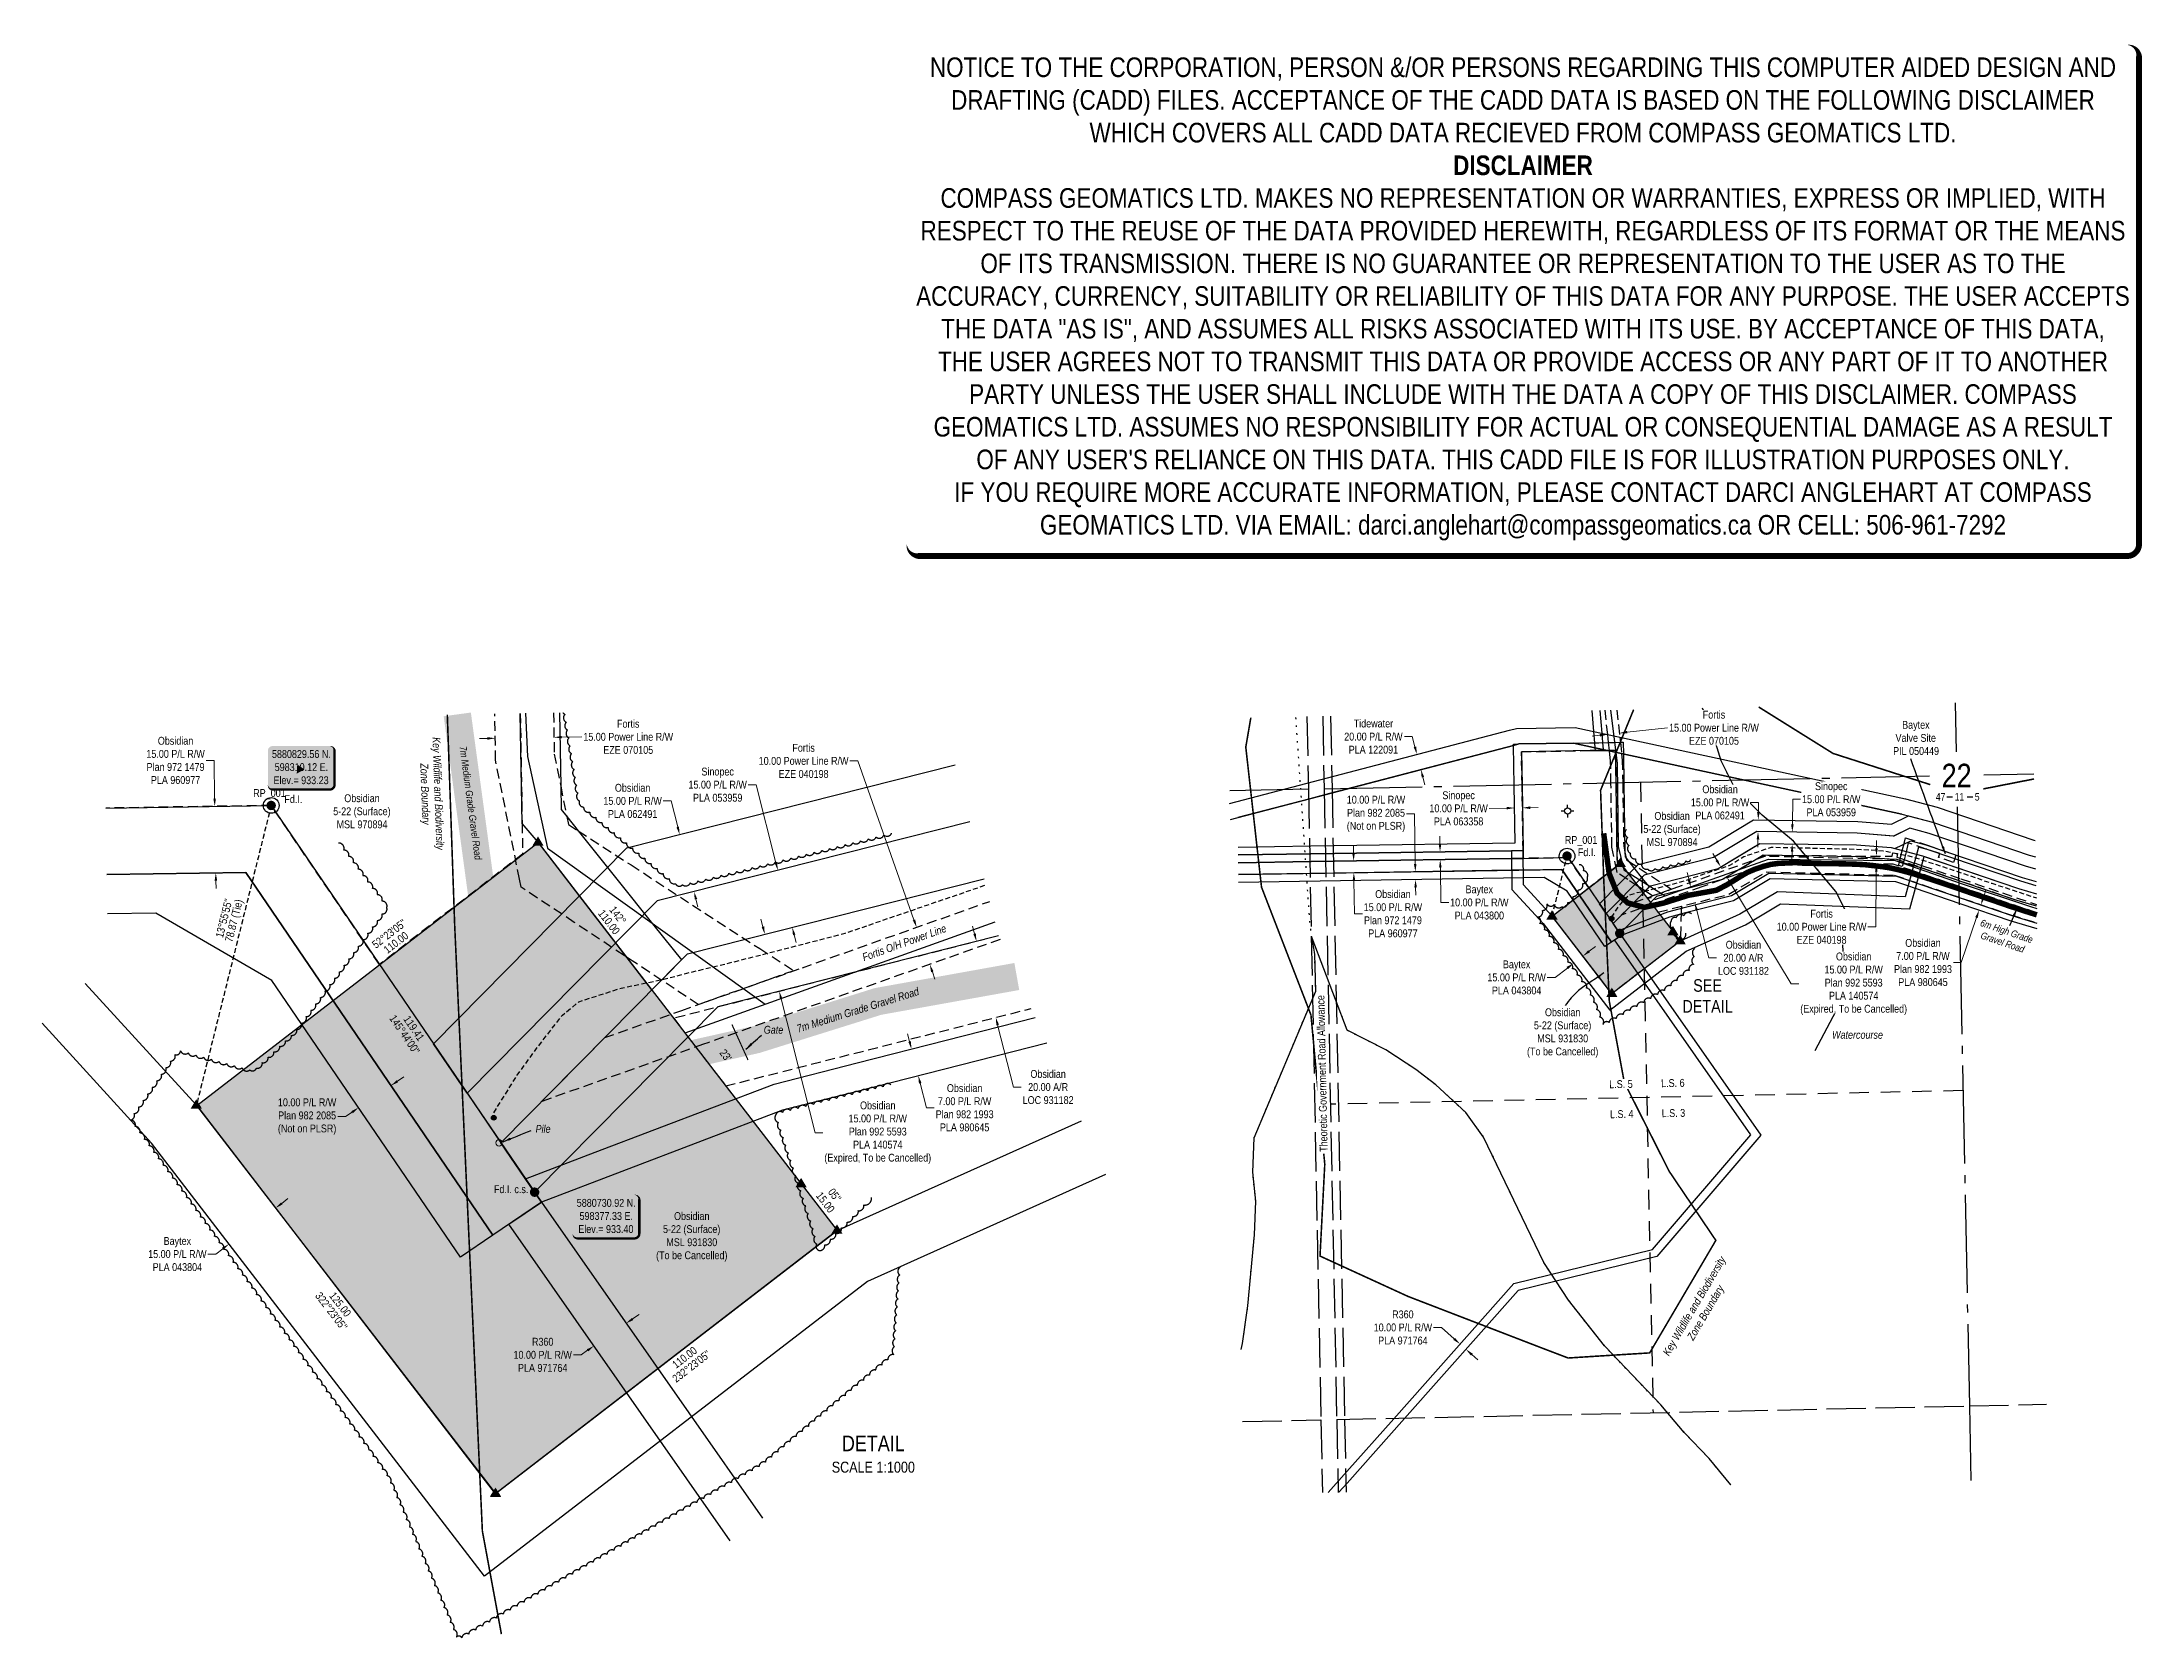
# Model space of a CAD drawing. Extents: x 596365 to 599043, y 5879832 to 5881868.
import ezdxf
from ezdxf.enums import TextEntityAlignment as Align

# ---------------------------------------------------------------- set-up
doc = ezdxf.new("R2010")
doc.units = 0
doc.header["$LTSCALE"] = 5
doc.header["$PDSIZE"] = 0.5
for name, pattern in [('0', [1, 1, 0]), ('DASHDOT2', [12.7, 6.35, -3.175, 0, -3.175]), ('foc-ACCESSROAD', [3.75, 2.5, -1.25]), ('foc-FLOWLINE', [3.75, 2.5, -1.25]), ('foc-LSD', [8, 5, -3]), ('foc-QUARTERLINE', [33, 25, -3, 2, -3]), ('foc-TIELINE', [1.875, 1.25, -0.625]), ('foc-UNSURVEYED', [12.5, 10, -2.5]), ('foc-WHEELTRACKS', [2, 0.4, -1.6]), ('UG_PIPE', [1.875, 1.25, -0.625])]:
    doc.linetypes.add(name, pattern=pattern)
doc.layers.get('Defpoints').update_dxf_attribs({"color": 9})
for name, color, linetype in [('10', 1, 'Continuous'), ('35', 37, 'Continuous'), ('9', 3, 'Continuous'), ('AS-PIPE-UG', 44, 'UG_PIPE'), ('AS-POWER', 104, 'foc-POWER'), ('AS-ROADS', 254, 'Continuous'), ('AS-SYMBOL', 7, 'Continuous'), ('AS-WILDLIFE', 131, 'DASHDOT2'), ('C-AR', 13, 'foc-ACCESSROAD'), ('C-RW', 13, 'Continuous'), ('C-WS', 13, 'foc-ACCESSROAD'), ('DETAIL-T', 7, 'Continuous'), ('F-EZE', 190, 'foc-FLOWLINE'), ('F-RW', 190, 'Continuous'), ('F-WS', 190, 'foc-ACCESSROAD'), ('F-WS-S', 8, 'Continuous'), ('L-BD1', 253, 'Continuous'), ('L-MON', 1, 'Continuous'), ('L-QSEC', 8, 'foc-QUARTERLINE'), ('L-ROAD-T', 7, 'Continuous'), ('L-SECLBL', 7, 'Continuous'), ('L-SECTION-LSD', 7, 'foc-LSD'), ('L-TIE', 7, 'foc-TIELINE'), ('L-TIE-T', 7, 'Continuous'), ('L-USEC', 7, 'foc-UNSURVEYED'), ('P-PROPOSED', 10, 'Continuous'), ('P-PROPOSED-H', 21, 'Continuous'), ('T-BUSH', 110, '0'), ('T-WATER-P3', 160, 'foc-WHEELTRACKS'), ('T-WATER-T', 170, 'Continuous')]:
    doc.layers.add(name, color=color, linetype=linetype)
for name, color, linetype, lineweight in [('AS-GENERAL', 48, 'Continuous', 18), ('C-AR-T', 13, 'Continuous', 9), ('C-RW-T', 13, 'Continuous', 9), ('C-WS-T', 13, 'Continuous', 9), ('F-EZE-T', 190, 'Continuous', 9), ('F-RW-T', 190, 'Continuous', 9), ('F-WS-T', 190, 'Continuous', 9), ('T-TEXT', 48, 'Continuous', 18)]:
    doc.layers.add(name, color=color, linetype=linetype, lineweight=lineweight)
doc.layers.add('DISCLAIMER', color=7, linetype='Continuous', plot=False)
doc.styles.add('100L', font='ARIALN.TTF', dxfattribs={"height": 11})
doc.styles.add('240', font='ARIALN.TTF', dxfattribs={"height": 30})
doc.styles.add('80', font='ARIALN.TTF', dxfattribs={"height": 10})
doc.styles.add('80CG', font='ARIALN.TTF', dxfattribs={"height": 10})
doc.styles.add('80L', font='ARIALN.TTF', dxfattribs={"height": 10})
doc.styles.add('foc-LtypeFont', font='ARIALN.TTF', dxfattribs={"height": 7.35})
doc.styles.add('SIMPLEX', font='ARIALN.TTF')
doc.linetypes.add('foc-POWER', pattern='A,6,-1,["P",foc-LtypeFont,S=0.2,R=0,X=-0.625,Y=-0.75],-1.24,4', length=12.24)
doc.linetypes.add('foc-TOPO-flowdirection-NOLINE', pattern='A,0,[">",foc-LtypeFont,S=0.3,R=0,X=0,Y=-0.945],-20,[">",foc-LtypeFont,S=0.3,R=0,X=0,Y=-0.945],0', length=20)
doc.dimstyles.new('Compass 5 000', dxfattribs={"dimscale": 5, "dimtxt": 9, "dimasz": 2, "dimexe": 0.2, "dimexo": 0.0625, "dimgap": 0.5, "dimtad": 0, "dimtih": 1, "dimtoh": 1, "dimzin": 0, "dimdsep": 46, "dimtxsty": '80CG', "dimcen": 0.1, "dimse1": 1, "dimse2": 1, "dimclrd": 256, "dimclrt": 256, "dimaunit": 1, "dimadec": 4, "dimazin": 0, "dimtfac": 0.06, "dimtofl": 0, "dimtmove": 0, "dimatfit": 1, "dimfxl": 0.2, "dimtolj": 1, "dimtzin": 0, "dimlwd": -1, "dimarcsym": 0})

msp = doc.modelspace()

# ---------------------------------------------------------------- texts
at = {"layer": '35', "color": 3, "style": '80'}
for p in [(596634.27, 5880904.965), (598307.295, 5880845.151)]:
    msp.add_attdef('RP_001', p, 'RP', height=10, dxfattribs=at)
at = {"layer": 'AS-GENERAL', "insert": (597325.822, 5880613.682), "char_height": 9.99577, "attachment_point": 1, "rotation": 17.387446, "style": '80L'}
msp.add_mtext_dynamic_manual_height_columns('\\pi0.74546;{\\fArial Narrow|b0|i1|c0|p34;7m Medium Grade Gravel Road}', width=162.95731, gutter_width=49.979, heights=[0], dxfattribs=at)
at = {"layer": 'AS-GENERAL', "insert": (596994.425, 5880486.674), "char_height": 9.99577, "attachment_point": 1, "style": '80L'}
msp.add_mtext_dynamic_manual_height_columns('{\\fArial Narrow|b0|i1|c0|p34;Pile}', width=11.23929, gutter_width=49.979, heights=[0], dxfattribs=at)
at = {"layer": 'AS-POWER', "insert": (597409.685, 5880704.717), "char_height": 9.99577, "attachment_point": 1, "rotation": 19.7295, "style": '80L'}
msp.add_mtext_dynamic_manual_height_columns('\\pi0.32612;{\\fArial Narrow|b0|i1|c0|p34;Fortis O/H Power Line}', width=112.45346, gutter_width=49.979, heights=[0], dxfattribs=at)
at = {"layer": 'AS-WILDLIFE', "char_height": 10, "attachment_point": 5, "style": '240'}
for insert, rotation in [((596860.574, 5880909.013), 272.001548), ((598480.78, 5880250.887), 59.545337)]:
    msp.add_mtext_dynamic_manual_height_columns('{\\fArial Narrow|b0|i1|c0|p34;Key Wildlife and Biodiversity Zone Boundary}', width=144.70437, gutter_width=45, heights=[0], dxfattribs=dict(at, insert=insert, rotation=rotation))
at = {"layer": 'C-WS-T', "attachment_point": 1, "style": '80L'}
for s, width, gutter_width, insert, char_height in [('\\pi14.38906;Obsidian\\P\\pi0.2784;5-22 (Surface)\\P\\pi4.53648;MSL 970894', 72.59313, 249.893, (596736.025, 5880908.354, 2.178), 9.99577), ('\\pi25.20623;Obsidian\\P\\pi11.09565;5-22 (Surface)\\P\\pi15.35371;MSL 931830\\P\\pi2.29998;(To be Cancelled)', 94.22718, 49.979, (598256.726, 5880635.415, 0.436), 9.9957), ('\\pi23.3007;Obsidian\\P\\pi9.19004;5-22 (Surface)\\P\\pi13.44812;MSL 931830\\P\\pi0.39431;(To be Cancelled)', 90.41641, 249.893, (597147.747, 5880375.524, 2.178), 9.99577)]:
    msp.add_mtext_dynamic_manual_height_columns(s, width=width, gutter_width=gutter_width, heights=[0], dxfattribs=dict(at, insert=insert, char_height=char_height))
at = {"layer": 'DETAIL-T', "color": 3, "attachment_point": 5, "style": '80CG'}
for s, insert, char_height, width in [('SEE\\PDETAIL', (598489.3, 5880651.273), 15.9932, 63.60918), ('DETAIL\\P{\\H0.7x;SCALE 1:1000}', (597425.221, 5880066.864), 19.99153, 105.46092)]:
    msp.add_mtext(s, dxfattribs=dict(at, insert=insert, char_height=char_height, width=width))
at = {"layer": 'F-WS-T', "insert": (598720.302, 5881001.933, 0.436), "char_height": 9.9957, "attachment_point": 1, "style": '80L'}
msp.add_mtext_dynamic_manual_height_columns('\\pi17.23946;Baytex\\P\\pi8.77789;Valve Site\\P\\pi5.68918;PIL 050449', width=68.56386, gutter_width=49.979, heights=[0], dxfattribs=at)
at = {"layer": 'L-BD1', "style": '80L'}
for s, height, rotation, p in [('142°', 9.9958, 307.6158, (597099.45, 5880754.109, 2.178)), ("52°23'05''", 9.9958, 37.6158, (596807.642, 5880730.594)), ('110.00', 9.9958, 307.6158, (597088.167, 5880745.415, 2.178)), ('110.00', 9.9958, 37.6158, (596816.336, 5880719.311)), ("145°44'00''", 9.99577, 304.2668, (596827.496, 5880601.963)), ('119.41', 9.9958, 304.2668, (596839.267, 5880609.983)), ("23'", 9.9958, 307.6158, (597236.915, 5880575.521)), ('15.00', 9.9958, 307.6203, (597364.092, 5880388.035)), ("05''", 9.9958, 307.6203, (597375.968, 5880397.187)), ("322°23'05''", 9.99577, 307.6158, (596733.965, 5880249.156, 2.178)), ('125.00', 9.9958, 307.6158, (596745.248, 5880257.85, 2.178)), ("232°23'05''", 9.99577, 37.5937, (597193.19, 5880178.925)), ('110.00', 9.9958, 37.5937, (597184.501, 5880190.212))]:
    msp.add_text(s, height=height, rotation=rotation, dxfattribs=at).set_placement(p, align=Align.MIDDLE)
at = {"layer": 'L-MON', "attachment_point": 1, "style": '80L'}
for s, width, insert, char_height in [('Fd.I.', 21.98114, (596674.037, 5880907.172), 9.9958), ('Fd.I.', 21.98114, (598323.893, 5880839.469), 9.9958), ('\\pi1.06135;Fd.I. c.s.', 43.04221, (596940.256, 5880409.784), 9.99577)]:
    msp.add_mtext_dynamic_manual_height_columns(s, width=width, gutter_width=49.979, heights=[0], dxfattribs=dict(at, insert=insert, char_height=char_height))
at = {"layer": 'L-TIE-T', "style": '80L'}
for s, height, p in [("13°55'55''", 9.9958, (596596.846, 5880750.395, 1.941)), ('78.87 (Tie)', 9.99577, (596610.666, 5880746.948, 1.941))]:
    msp.add_text(s, height=height, rotation=75.9949, dxfattribs=at).set_placement(p, align=Align.MIDDLE)
at = {"layer": 'T-TEXT', "insert": (596906.177, 5880970.919, 0.436), "char_height": 8.99613, "attachment_point": 1, "rotation": 277.748454, "style": '80L'}
msp.add_mtext_dynamic_manual_height_columns('\\pi0.67091;{\\fArial Narrow|b0|i1|c0|p18;7m Medium Grade Gravel Road}', width=146.66064, gutter_width=47.48, heights=[0], dxfattribs=at)
at = {"layer": 'T-TEXT', "insert": (597284.882, 5880613.066), "char_height": 9.99577, "attachment_point": 1, "style": '80L'}
msp.add_mtext_dynamic_manual_height_columns('\\pi0.60568;{\\fArial Narrow|b0|i1|c0|p34;Gate}', width=24.64618, gutter_width=49.979, heights=[0], dxfattribs=at)

# ---------------------------------------------------------------- blocks, each defined once
blk = doc.blocks.new('L-SECLBL')
at = {"layer": '9', "color": 7}
for p, q in [((-5.1, -27.8), (-12.3, -27.8)), ((20.7, -27.8), (13.5, -27.8))]:
    blk.add_line(p, q, dxfattribs=at)
at = {"layer": '10', "color": 2, "style": 'SIMPLEX'}
blk.add_attdef('SEC', text='', height=30, dxfattribs=at).set_placement((0, 0), align=Align.MIDDLE)
at = {"layer": '10', "color": 5, "style": '80L'}
blk.add_attdef('TWP', text='', height=9.5, dxfattribs=at).set_placement((-14.4, -27.4), align=Align.MIDDLE_RIGHT)
blk.add_attdef('RGE', text='', height=9.5, dxfattribs=at).set_placement((3.6, -27.4), align=Align.MIDDLE_CENTER)
blk.add_attdef('MER', text='', height=9.5, dxfattribs=at).set_placement((23.2, -27.4), align=Align.MIDDLE_LEFT)
blk = doc.blocks.new('*D441')
at = {"layer": 'C-AR-T', "transparency": 16777216}
for p, q in [((598465.7, 5880799), (598463.3, 5880808.7)), ((598475.6, 5880760.3), (598490.9, 5880699.8)), ((598490.9, 5880699.8), (598500.9, 5880699.8))]:
    blk.add_line(p, q, dxfattribs=at)
for points in [[(598467.3, 5880799.4), (598464.1, 5880798.6), (598468.2, 5880789.3)], [(598477.2, 5880760.7), (598473.9, 5880759.9), (598473.1, 5880770)]]:
    blk.add_solid(points, dxfattribs=at)
at = {"layer": 'Defpoints', "color": 0, "transparency": 16777216}
for p in [(598457.7, 5880786.7, 0.4), (598462.7, 5880767.3, 0.4), (598473.1, 5880770)]:
    blk.add_point(p, dxfattribs=at)
at = {"layer": 'C-AR-T', "transparency": 16777216, "insert": (598535.1, 5880699.8), "char_height": 10, "attachment_point": 5, "style": '80CG'}
blk.add_mtext('\\A1;Obsidian\\P20.00 A/R\\PLOC 931182', dxfattribs=at)
blk = doc.blocks.new('*D444')
at = {"layer": 'C-RW-T', "transparency": 16777216}
for p, q in [((598037.8, 5880833.3), (598037.6, 5880843.3)), ((598038.3, 5880798.3), (598039, 5880756)), ((598039, 5880756), (598049, 5880756))]:
    blk.add_line(p, q, dxfattribs=at)
for points in [[(598039.4, 5880833.4), (598036.1, 5880833.3), (598037.9, 5880823.3)], [(598040, 5880798.4), (598036.6, 5880798.3), (598038.1, 5880808.3)]]:
    blk.add_solid(points, dxfattribs=at)
at = {"layer": 'Defpoints', "color": 0, "transparency": 16777216}
for p in [(598036, 5880823.3), (598036.2, 5880808.3), (598038.1, 5880808.3)]:
    blk.add_point(p, dxfattribs=at)
at = {"layer": 'C-RW-T', "transparency": 16777216, "insert": (598088, 5880756), "char_height": 10, "attachment_point": 5, "style": '80CG'}
blk.add_mtext('\\A1;Obsidian\\P15.00 P/L R/W\\PPlan 972 1479\\PPLA 960977', dxfattribs=at)
blk = doc.blocks.new('*D447')
at = {"layer": 'C-RW-T', "transparency": 16777216}
for p, q in [((598841.1, 5880776.7), (598844.3, 5880786.2)), ((598832.4, 5880751.2), (598812.9, 5880693.8)), ((598812.9, 5880693.8), (598802.9, 5880693.8))]:
    blk.add_line(p, q, dxfattribs=at)
for points in [[(598839.5, 5880777.2), (598842.7, 5880776.2), (598837.9, 5880767.2)], [(598830.8, 5880751.7), (598834, 5880750.6), (598835.6, 5880760.6)]]:
    blk.add_solid(points, dxfattribs=at)
at = {"layer": 'Defpoints', "color": 0, "transparency": 16777216}
for p in [(598787.2, 5880777.1), (598789.5, 5880783.7), (598835.6, 5880760.6)]:
    blk.add_point(p, dxfattribs=at)
at = {"layer": 'C-RW-T', "transparency": 16777216, "insert": (598764.1, 5880693.8), "char_height": 10, "attachment_point": 5, "style": '80CG', "bg_fill": 3, "box_fill_scale": 1.1, "bg_fill_color": 256, "bg_fill_true_color": 13158600, "bg_fill_transparency": 0}
blk.add_mtext('\\A1;Obsidian\\P7.00 P/L R/W\\PPlan 982 1993\\PPLA 980645', dxfattribs=at)
blk = doc.blocks.new('*D449')
at = {"layer": 'C-RW-T', "transparency": 16777216}
for p, q in [((598501.1, 5880824.3), (598495.9, 5880832.8)), ((598519.1, 5880794.3), (598595.8, 5880666.7)), ((598595.8, 5880666.7), (598605.8, 5880666.7))]:
    blk.add_line(p, q, dxfattribs=at)
for points in [[(598502.5, 5880825.1), (598499.6, 5880823.4), (598506.2, 5880815.7)], [(598520.5, 5880795.1), (598517.7, 5880793.4), (598513.9, 5880802.8)]]:
    blk.add_solid(points, dxfattribs=at)
at = {"layer": 'Defpoints', "color": 0, "transparency": 16777216}
for p in [(598520.4, 5880824.2), (598513.9, 5880802.8), (598528.1, 5880811.3)]:
    blk.add_point(p, dxfattribs=at)
at = {"layer": 'C-RW-T', "transparency": 16777216, "insert": (598675.7, 5880666.7), "char_height": 10, "attachment_point": 5, "style": '80CG', "bg_fill": 3, "box_fill_scale": 1.1, "bg_fill_color": 256, "bg_fill_true_color": 13158600, "bg_fill_transparency": 0}
blk.add_mtext('\\A1;Obsidian\\P15.00 P/L R/W\\PPlan 992 5593\\PPLA 140574\\P(Expired, To be Cancelled)', dxfattribs=at)
blk = doc.blocks.new('*D450')
at = {"layer": 'C-RW-T', "transparency": 16777216}
for p, q in [((598544.3, 5880898), (598554.3, 5880898)), ((598554.1, 5880885.7), (598554.3, 5880895.7)), ((598554.3, 5880898), (598554.3, 5880895.7)), ((598553.6, 5880850.7), (598553.4, 5880840.8))]:
    blk.add_line(p, q, dxfattribs=at)
blk.add_solid([(598551.9, 5880850.8), (598555.3, 5880850.7), (598553.7, 5880860.7)], dxfattribs=at)
at = {"layer": 'Defpoints', "color": 0, "transparency": 16777216}
for p in [(598566.4, 5880875.5), (598566.1, 5880860.6)]:
    blk.add_point(p, dxfattribs=at)
at = {"layer": 'C-RW-T', "transparency": 16777216, "insert": (598505.3, 5880898), "char_height": 10, "attachment_point": 5, "style": '80CG', "bg_fill": 3, "box_fill_scale": 1.1, "bg_fill_color": 256, "bg_fill_true_color": 13158600, "bg_fill_transparency": 0}
blk.add_mtext('\\A1;Obsidian\\P15.00 P/L R/W\\PPLA 062491', dxfattribs=at)
at = {"layer": 'C-RW-T', "transparency": 16777216}
blk.add_solid([(598552.5, 5880885.8), (598555.8, 5880885.7), (598554, 5880875.7)], dxfattribs=at)
at = {"layer": 'Defpoints', "color": 0, "transparency": 16777216}
blk.add_point((598554, 5880875.7), dxfattribs=at)
blk = doc.blocks.new('*D453')
at = {"layer": 'Defpoints', "color": 0, "transparency": 16777216}
for p in [(598642.5, 5880820), (598642.6, 5880830), (598704.7, 5880819.5)]:
    blk.add_point(p, dxfattribs=at)
at = {"layer": 'F-EZE-T', "transparency": 16777216}
for p, q in [((598704.9, 5880839.5), (598704.9, 5880849.5)), ((598704.6, 5880809.5), (598703.9, 5880739.4)), ((598703.9, 5880739.4), (598693.9, 5880739.4))]:
    blk.add_line(p, q, dxfattribs=at)
for points in [[(598702.9, 5880809.5), (598706.2, 5880809.5), (598704.7, 5880819.5)], [(598703.2, 5880839.5), (598706.5, 5880839.5), (598704.8, 5880829.5)]]:
    blk.add_solid(points, dxfattribs=at)
at = {"layer": 'F-EZE-T', "transparency": 16777216, "insert": (598634.8, 5880739.4), "char_height": 10, "attachment_point": 5, "style": '80CG', "bg_fill": 3, "box_fill_scale": 1.1, "bg_fill_color": 256, "bg_fill_true_color": 13158600, "bg_fill_transparency": 0}
blk.add_mtext('\\A1;Fortis\\P10.00 Power Line R/W\\PEZE 040198', dxfattribs=at)
blk = doc.blocks.new('*D454')
at = {"layer": 'Defpoints', "color": 0, "transparency": 16777216}
for p in [(598376.8, 5880986.4), (598365.1, 5880956.1), (598380, 5880957.7)]:
    blk.add_point(p, dxfattribs=at)
at = {"layer": 'F-EZE-T', "transparency": 16777216}
for p, q in [((598352, 5880983.7), (598342, 5880982.6)), ((598386.8, 5880987.5), (598438.3, 5880993.2))]:
    blk.add_line(p, q, dxfattribs=at)
for points in [[(598351.8, 5880985.4), (598352.2, 5880982), (598361.9, 5880984.8)], [(598386.6, 5880989.2), (598386.9, 5880985.9), (598376.8, 5880986.4)]]:
    blk.add_solid(points, dxfattribs=at)
at = {"layer": 'F-EZE-T', "transparency": 16777216, "insert": (598497.5, 5880993.2), "char_height": 10, "attachment_point": 5, "style": '80CG', "bg_fill": 3, "box_fill_scale": 1.1, "bg_fill_color": 256, "bg_fill_true_color": 13158600, "bg_fill_transparency": 0}
blk.add_mtext('\\A1;Fortis\\P15.00 Power Line R/W\\PEZE 070105 ', dxfattribs=at)
blk = doc.blocks.new('*D459')
at = {"layer": 'Defpoints', "color": 0, "transparency": 16777216}
for p in [(598173.7, 5880207.2), (598186.9, 5880222), (598194.4, 5880215.4)]:
    blk.add_point(p, dxfattribs=at)
at = {"layer": 'F-RW-T', "transparency": 16777216}
for p, q in [((598149.8, 5880228.4), (598139.8, 5880228.4)), ((598166.2, 5880213.8), (598149.8, 5880228.4)), ((598188.6, 5880193.9), (598196.1, 5880187.2))]:
    blk.add_line(p, q, dxfattribs=at)
for points in [[(598167.3, 5880215.1), (598165.1, 5880212.6), (598173.7, 5880207.2)], [(598189.8, 5880195.1), (598187.5, 5880192.6), (598181.2, 5880200.5)]]:
    blk.add_solid(points, dxfattribs=at)
at = {"layer": 'F-RW-T', "transparency": 16777216, "insert": (598100.7, 5880228.4), "char_height": 10, "attachment_point": 5, "style": '80CG'}
blk.add_mtext('\\A1;R360\\P10.00 P/L R/W\\PPLA 971764', dxfattribs=at)
blk = doc.blocks.new('*D460')
at = {"layer": 'Defpoints', "color": 0, "transparency": 16777216}
for p in [(598302.3, 5880713.9), (598314.1, 5880723.1), (598318.4, 5880692.9)]:
    blk.add_point(p, dxfattribs=at)
at = {"layer": 'F-RW-T', "transparency": 16777216}
for p, q in [((598338.2, 5880708.2), (598346.2, 5880714.3)), ((598310.5, 5880686.8), (598294.9, 5880674.8)), ((598294.9, 5880674.8), (598284.9, 5880674.8))]:
    blk.add_line(p, q, dxfattribs=at)
for points in [[(598337.2, 5880709.5), (598339.3, 5880706.8), (598330.3, 5880702.1)], [(598309.5, 5880688.2), (598311.5, 5880685.5), (598318.4, 5880692.9)]]:
    blk.add_solid(points, dxfattribs=at)
at = {"layer": 'F-RW-T', "transparency": 16777216, "insert": (598245.8, 5880674.8), "char_height": 10, "attachment_point": 5, "style": '80CG'}
blk.add_mtext('\\A1;Baytex\\P15.00 P/L R/W\\PPLA 043804', dxfattribs=at)
blk = doc.blocks.new('*D461')
at = {"layer": 'Defpoints', "color": 0, "transparency": 16777216}
for p in [(598243.2, 5880890.9), (598243.4, 5880876.4), (598253.4, 5880876.5)]:
    blk.add_point(p, dxfattribs=at)
at = {"layer": 'F-RW-T', "transparency": 16777216}
for p, q in [((598233.2, 5880890.8), (598210.9, 5880890.4)), ((598263.2, 5880891.2), (598273.2, 5880891.4))]:
    blk.add_line(p, q, dxfattribs=at)
for points in [[(598233.1, 5880892.4), (598233.2, 5880889.1), (598243.2, 5880890.9)], [(598263.1, 5880892.9), (598263.2, 5880889.6), (598253.2, 5880891.1)]]:
    blk.add_solid(points, dxfattribs=at)
at = {"layer": 'F-RW-T', "transparency": 16777216, "insert": (598171.8, 5880890.4), "char_height": 10, "attachment_point": 5, "style": '80CG', "bg_fill": 3, "box_fill_scale": 1.1, "bg_fill_color": 256, "bg_fill_true_color": 13158600, "bg_fill_transparency": 0}
blk.add_mtext('\\A1;Sinopec\\P10.00 P/L R/W\\PPLA 063358', dxfattribs=at)
blk = doc.blocks.new('*D462')
at = {"layer": 'Defpoints', "color": 0, "transparency": 16777216}
for p in [(598148.3, 5880825.1), (598196, 5880835.8), (598196.2, 5880825.8)]:
    blk.add_point(p, dxfattribs=at)
at = {"layer": 'F-RW-T', "transparency": 16777216}
for p, q in [((598148, 5880845), (598147.8, 5880855)), ((598148.5, 5880815.1), (598149.1, 5880770.4)), ((598149.1, 5880770.4), (598159.1, 5880770.4))]:
    blk.add_line(p, q, dxfattribs=at)
for points in [[(598149.7, 5880845.1), (598146.3, 5880845), (598148.1, 5880835)], [(598150.1, 5880815.1), (598146.8, 5880815), (598148.3, 5880825.1)]]:
    blk.add_solid(points, dxfattribs=at)
at = {"layer": 'F-RW-T', "transparency": 16777216, "insert": (598198.2, 5880770.4), "char_height": 10, "attachment_point": 5, "style": '80CG'}
blk.add_mtext('\\A1;Baytex\\P10.00 P/L R/W\\PPLA 043800', dxfattribs=at)
blk = doc.blocks.new('*D469')
at = {"layer": 'Defpoints', "color": 0, "transparency": 16777216}
for p in [(598037, 5880808.3), (598037.2, 5880798.3), (598116.8, 5880799.6)]:
    blk.add_point(p, dxfattribs=at)
at = {"layer": 'F-RW-T', "transparency": 16777216}
for p, q in [((598115.5, 5880883.3), (598105.5, 5880883.3)), ((598116.5, 5880819.6), (598115.5, 5880883.3)), ((598116.9, 5880789.6), (598117.1, 5880779.6))]:
    blk.add_line(p, q, dxfattribs=at)
for points in [[(598118.1, 5880819.6), (598114.8, 5880819.5), (598116.6, 5880809.6)], [(598118.6, 5880789.6), (598115.3, 5880789.5), (598116.8, 5880799.6)]]:
    blk.add_solid(points, dxfattribs=at)
at = {"layer": 'F-RW-T', "transparency": 16777216, "insert": (598066.4, 5880883.3), "char_height": 10, "attachment_point": 5, "style": '80CG', "bg_fill": 3, "box_fill_scale": 1.1, "bg_fill_color": 256, "bg_fill_true_color": 13158600, "bg_fill_transparency": 0}
blk.add_mtext('\\A1;10.00 P/L R/W\\PPlan 982 2085\\P(Not on PLSR)', dxfattribs=at)
blk = doc.blocks.new('*D470')
at = {"layer": 'Defpoints', "color": 0, "transparency": 16777216}
for p in [(598597.4, 5880860.1), (598642.9, 5880844.4), (598643.1, 5880859.5)]:
    blk.add_point(p, dxfattribs=at)
at = {"layer": 'F-RW-T', "transparency": 16777216}
for p, q in [((598597.6, 5880870.1), (598598, 5880902)), ((598598, 5880902), (598608, 5880902)), ((598597.1, 5880835), (598597, 5880825))]:
    blk.add_line(p, q, dxfattribs=at)
for points in [[(598595.9, 5880870.1), (598599.2, 5880870), (598597.4, 5880860.1)], [(598595.5, 5880835), (598598.8, 5880835), (598597.3, 5880845)]]:
    blk.add_solid(points, dxfattribs=at)
at = {"layer": 'F-RW-T', "transparency": 16777216, "insert": (598647.1, 5880902), "char_height": 10, "attachment_point": 5, "style": '80CG', "bg_fill": 3, "box_fill_scale": 1.1, "bg_fill_color": 256, "bg_fill_true_color": 13158600, "bg_fill_transparency": 0}
blk.add_mtext('\\A1;Sinopec\\P15.00 P/L R/W\\PPLA 053959', dxfattribs=at)
blk = doc.blocks.new('RISER')
h = blk.add_hatch(color=255)
h.dxf.hatch_style = 1
edge = h.paths.add_edge_path()
edge.add_arc((0, 0), 0.7, 0, 360)
blk.add_hatch(color=13).paths.add_polyline_path([(0.58, -0.15), (-0.58, -0.15, 0.774597)])
at = {"color": 13}
blk.add_line((-0.58, -0.15), (0.58, -0.15), dxfattribs=at)
blk.add_circle((0, 0), 0.6, dxfattribs=at)
blk = doc.blocks.new('GABD')
for p, q in [((-0.81, 0), (-1.62, 0)), ((0, 0.81), (0, 1.62)), ((1.62, 0), (0.81, 0)), ((0, -0.81), (0, -1.62))]:
    blk.add_line(p, q)
blk.add_circle((0, 0), 0.8)
blk = doc.blocks.new('fdia')
at = {"color": 255, "const_width": 1}
blk.add_lwpolyline([(-0.5, 0, 1), (0.5, 0, 1)], format="xyb", close=True, dxfattribs=at)
blk = doc.blocks.new('Fdiaa')
blk.add_blockref('fdia', (0, 0))
blk = doc.blocks.new('fdib')
at = {"color": 1, "const_width": 1.6}
blk.add_lwpolyline([(-0.4, 0, 1), (0.4, 0, 1)], format="xyb", close=True, dxfattribs=at)
at = {"color": 1}
blk.add_circle((0, 0), 0.8, dxfattribs=at)
blk = doc.blocks.new('Fdibb')
blk.add_blockref('fdib', (0, 0))
blk = doc.blocks.new('fdicc')
for name in ['Fdibb', 'Fdiaa']:
    blk.add_blockref(name, (0, 0))
blk = doc.blocks.new('FDI')
blk.add_blockref('fdicc', (0, 0))
blk = doc.blocks.new('*U480')
h = blk.add_hatch(color=254)
edge = h.paths.add_edge_path()
edge.add_line((-36.5, -28.5), (36.5, -28.5))
edge.add_arc((36.5, -22.5), 6, 270, 360)
edge.add_line((42.5, -22.5), (42.5, 21))
edge.add_arc((36.5, 21), 6, 0, 90)
edge.add_line((36.5, 27), (-36.5, 27))
edge.add_arc((-36.5, 21), 6, 90, 180)
edge.add_line((-42.5, 21), (-42.5, -22.5))
edge.add_arc((-36.5, -22.5), 6, 180, 270)
at = {"color": 1, "flags": 128}
blk.add_lwpolyline([(-36.5, -28.5, 3, 3, 0), (36.5, -28.5, 3, 3, 0.414214), (42.5, -22.5, 3, 3, 0), (42.5, 21, 3, 0, 0.414214), (36.5, 27, 0, 0, 0), (-36.5, 27, 0, 0, 0.414214), (-42.5, 21, 0, 0, 0), (-42.5, -22.5, 0, 3, 0.414214)], format="xyseb", close=True, dxfattribs=at)
blk.add_lwpolyline([(-5.8, -8.3, 0, 10, 0), (0, 0, 5, 5, 0)], format="xyseb", dxfattribs=at)
at = {"color": 1, "style": '80'}
blk.add_attdef('ENTER_TEXT_001', (-36, -5), '', height=10, dxfattribs=at)
blk = doc.blocks.new('*D481')
at = {"layer": 'C-AR-T', "transparency": 16777216}
for p, q in [((597554.4, 5880730.5), (597551.9, 5880740.2)), ((597583.8, 5880614.2), (597603.9, 5880535)), ((597603.9, 5880535), (597613.9, 5880535))]:
    blk.add_line(p, q, dxfattribs=at)
for points in [[(597556, 5880730.9), (597552.8, 5880730.1), (597556.8, 5880720.8)], [(597585.5, 5880614.6), (597582.2, 5880613.8), (597581.4, 5880623.9)]]:
    blk.add_solid(points, dxfattribs=at)
at = {"layer": 'Defpoints', "color": 0, "transparency": 16777216}
for p in [(597395.3, 5880679.9, 2.2), (597581.4, 5880623.9), (597419.8, 5880583, 2.2)]:
    blk.add_point(p, dxfattribs=at)
at = {"layer": 'C-AR-T', "transparency": 16777216, "insert": (597648.2, 5880535), "char_height": 10, "attachment_point": 5, "style": '80CG'}
blk.add_mtext('\\A1;Obsidian\\P20.00 A/R\\PLOC 931182', dxfattribs=at)
blk = doc.blocks.new('*D482')
at = {"layer": 'Defpoints', "color": 0, "transparency": 16777216}
for p in [(596677.3, 5880361.8), (596603.4, 5880334.9), (596617.9, 5880316.1)]:
    blk.add_point(p, dxfattribs=at)
at = {"layer": 'F-RW-T', "transparency": 16777216}
for p, q in [((596670.7, 5880386.7), (596678.6, 5880392.8)), ((596586.5, 5880322), (596576.5, 5880322)), ((596595.4, 5880328.8), (596586.5, 5880322))]:
    blk.add_line(p, q, dxfattribs=at)
for points in [[(596669.7, 5880388), (596671.7, 5880385.4), (596662.8, 5880380.6)], [(596594.4, 5880330.1), (596596.4, 5880327.5), (596603.4, 5880334.9)]]:
    blk.add_solid(points, dxfattribs=at)
at = {"layer": 'F-RW-T', "transparency": 16777216, "insert": (596537.5, 5880322), "char_height": 10, "attachment_point": 5, "style": '80CG'}
blk.add_mtext('\\A1;Baytex\\P15.00 P/L R/W\\PPLA 043804', dxfattribs=at)
blk = doc.blocks.new('*D483')
at = {"layer": 'C-RW-T', "transparency": 16777216}
for p, q in [((597284.4, 5880739.5), (597281.9, 5880749.2)), ((597307.7, 5880647.5), (597350.9, 5880476.8)), ((597350.9, 5880476.8), (597360.9, 5880476.8))]:
    blk.add_line(p, q, dxfattribs=at)
for points in [[(597286, 5880739.9), (597282.8, 5880739.1), (597286.8, 5880729.8)], [(597309.3, 5880647.9), (597306.1, 5880647.1), (597305.2, 5880657.2)]]:
    blk.add_solid(points, dxfattribs=at)
at = {"layer": 'Defpoints', "color": 0, "transparency": 16777216}
for p in [(597514.6, 5880787.5), (597286.8, 5880729.8), (597533, 5880714.9)]:
    blk.add_point(p, dxfattribs=at)
at = {"layer": 'C-RW-T', "transparency": 16777216, "insert": (597430.9, 5880476.8), "char_height": 10, "attachment_point": 5, "style": '80CG'}
blk.add_mtext('\\A1;Obsidian\\P15.00 P/L R/W\\PPlan 992 5593\\PPLA 140574\\P(Expired, To be Cancelled)', dxfattribs=at)
blk = doc.blocks.new('*D484')
at = {"layer": 'Defpoints', "color": 0, "transparency": 16777216}
for p in [(597480.5, 5880738.7), (597527.7, 5880755.4), (597544.4, 5880708.2)]:
    blk.add_point(p, dxfattribs=at)
at = {"layer": 'F-EZE-T', "transparency": 16777216}
for p, q in [((597405.4, 5880950.9), (597395.4, 5880950.9)), ((597477.1, 5880748.2), (597405.4, 5880950.9)), ((597500.5, 5880682), (597503.8, 5880672.6))]:
    blk.add_line(p, q, dxfattribs=at)
for points in [[(597478.7, 5880748.7), (597475.5, 5880747.6), (597480.5, 5880738.7)], [(597502.1, 5880682.6), (597498.9, 5880681.5), (597497.2, 5880691.5)]]:
    blk.add_solid(points, dxfattribs=at)
at = {"layer": 'F-EZE-T', "transparency": 16777216, "insert": (597336.3, 5880950.9), "char_height": 10, "attachment_point": 5, "style": '80CG'}
blk.add_mtext('\\A1;Fortis\\P10.00 Power Line R/W\\PEZE 040198', dxfattribs=at)
blk = doc.blocks.new('*D485')
at = {"layer": 'C-RW-T', "transparency": 16777216}
for p, q in [((597167.3, 5880899.9), (597157.3, 5880899.9)), ((597175.7, 5880866.7), (597167.3, 5880899.9)), ((597199, 5880774.6), (597201.5, 5880764.9))]:
    blk.add_line(p, q, dxfattribs=at)
for points in [[(597177.3, 5880867.1), (597174.1, 5880866.3), (597178.2, 5880857)], [(597200.6, 5880775), (597197.4, 5880774.2), (597196.6, 5880784.3)]]:
    blk.add_solid(points, dxfattribs=at)
at = {"layer": 'Defpoints', "color": 0, "transparency": 16777216}
for p in [(597321.2, 5880893.2), (597178.2, 5880857), (597339.6, 5880820.5)]:
    blk.add_point(p, dxfattribs=at)
at = {"layer": 'C-RW-T', "transparency": 16777216, "insert": (597118.2, 5880899.9), "char_height": 10, "attachment_point": 5, "style": '80CG'}
blk.add_mtext('\\A1;Obsidian\\P15.00 P/L R/W\\PPLA 062491', dxfattribs=at)
blk = doc.blocks.new('STRIA')
blk.add_hatch(color=255).paths.add_polyline_path([(-0.04, 1.52), (-1.47, -0.87), (1.39, -0.87)])
blk = doc.blocks.new('STRIAA')
blk.add_blockref('STRIA', (0, 0))
blk = doc.blocks.new('STRIB')
at = {"color": 1}
blk.add_solid([(-1.12, -0.67), (-0.04, 1.13), (1.04, -0.67)], dxfattribs=at)
blk = doc.blocks.new('STRIBB')
blk.add_blockref('STRIB', (0, 0))
blk = doc.blocks.new('STRICC')
for name in ['STRIAA', 'STRIBB']:
    blk.add_blockref(name, (0, 0))
blk = doc.blocks.new('fdspike')
blk.add_blockref('STRICC', (0, 0))
blk = doc.blocks.new('TRIA')
blk.add_hatch(color=255).paths.add_polyline_path([(-0.04, 1.52), (-1.47, -0.87), (1.39, -0.87)])
blk = doc.blocks.new('TRIAA')
blk.add_blockref('TRIA', (0, 0))
blk = doc.blocks.new('TRIB')
at = {"color": 1}
blk.add_lwpolyline([(-1.12, -0.67), (-0.04, 1.13), (1.04, -0.67)], close=True, dxfattribs=at)
blk = doc.blocks.new('TRIBB')
blk.add_blockref('TRIB', (0, 0))
blk = doc.blocks.new('TRICC')
for name in ['TRIAA', 'TRIBB']:
    blk.add_blockref(name, (0, 0))
blk = doc.blocks.new('plspike')
blk.add_blockref('TRICC', (0, 0))
blk = doc.blocks.new('*D486')
at = {"layer": 'Defpoints', "color": 0, "transparency": 16777216}
for p in [(598100.1, 5880954.4), (598118.6, 5880959.2), (598105.1, 5880935)]:
    blk.add_point(p, dxfattribs=at)
at = {"layer": 'F-RW-T', "transparency": 16777216}
for p, q in [((598112.7, 5880981.9), (598102.7, 5880981.9)), ((598116.1, 5880968.9), (598112.7, 5880981.9)), ((598126.2, 5880930.2), (598128.8, 5880920.5))]:
    blk.add_line(p, q, dxfattribs=at)
for points in [[(598117.7, 5880969.3), (598114.5, 5880968.5), (598118.6, 5880959.2)], [(598127.8, 5880930.6), (598124.6, 5880929.8), (598123.7, 5880939.9)]]:
    blk.add_solid(points, dxfattribs=at)
at = {"layer": 'F-RW-T', "transparency": 16777216, "insert": (598063.1, 5880981.9), "char_height": 10, "attachment_point": 5, "style": '80CG'}
blk.add_mtext('\\A1;Tidewater\\P20.00 P/L R/W\\PPLA 122091', dxfattribs=at)
blk = doc.blocks.new('*D487')
at = {"layer": 'Defpoints', "color": 0, "transparency": 16777216}
for p in [(597282.1, 5880806), (597303.4, 5880811.4), (597300.5, 5880733.3)]:
    blk.add_point(p, dxfattribs=at)
at = {"layer": 'F-RW-T', "transparency": 16777216}
for p, q in [((597275.7, 5880920.6), (597265.7, 5880920.6)), ((597301, 5880821.1), (597275.7, 5880920.6)), ((597324.3, 5880729), (597326.7, 5880719.3))]:
    blk.add_line(p, q, dxfattribs=at)
for points in [[(597302.6, 5880821.5), (597299.4, 5880820.7), (597303.4, 5880811.4)], [(597325.9, 5880729.4), (597322.7, 5880728.6), (597321.8, 5880738.7)]]:
    blk.add_solid(points, dxfattribs=at)
at = {"layer": 'F-RW-T', "transparency": 16777216, "insert": (597226.7, 5880920.6), "char_height": 10, "attachment_point": 5, "style": '80CG'}
blk.add_mtext('\\A1;Sinopec\\P15.00 P/L R/W\\PPLA 053959', dxfattribs=at)
blk = doc.blocks.new('*D488')
at = {"layer": 'Defpoints', "color": 0, "transparency": 16777216}
for p in [(596943, 5880977.1, 2.2), (597017.9, 5880981), (597017.9, 5880978.3, 2.2)]:
    blk.add_point(p, dxfattribs=at)
at = {"layer": 'F-EZE-T', "transparency": 16777216}
for p, q in [((596933, 5880979.6), (596923, 5880979.5)), ((597027.9, 5880981.2), (597053.5, 5880981.6))]:
    blk.add_line(p, q, dxfattribs=at)
for points in [[(596933, 5880981.3), (596933, 5880978), (596943, 5880979.8)], [(597027.8, 5880982.8), (597027.9, 5880979.5), (597017.9, 5880981)]]:
    blk.add_solid(points, dxfattribs=at)
at = {"layer": 'F-EZE-T', "transparency": 16777216, "insert": (597112.6, 5880981.6), "char_height": 10, "attachment_point": 5, "style": '80CG'}
blk.add_mtext('\\A1;Fortis\\P15.00 Power Line R/W\\PEZE 070105 ', dxfattribs=at)
blk = doc.blocks.new('*D489')
at = {"layer": 'C-RW-T', "transparency": 16777216}
for p, q in [((597471.5, 5880593), (597469, 5880602.7)), ((597485, 5880539.8), (597493, 5880508.6)), ((597493, 5880508.6), (597503, 5880508.6))]:
    blk.add_line(p, q, dxfattribs=at)
for points in [[(597473.1, 5880593.5), (597469.9, 5880592.6), (597473.9, 5880583.4)], [(597486.7, 5880540.2), (597483.4, 5880539.4), (597482.6, 5880549.5)]]:
    blk.add_solid(points, dxfattribs=at)
at = {"layer": 'Defpoints', "color": 0, "transparency": 16777216}
for p in [(597503.8, 5880591, 2.2), (597482.6, 5880549.5), (597512.5, 5880557.1, 2.2)]:
    blk.add_point(p, dxfattribs=at)
at = {"layer": 'C-RW-T', "transparency": 16777216, "insert": (597541.7, 5880508.6), "char_height": 10, "attachment_point": 5, "style": '80CG'}
blk.add_mtext('\\A1;Obsidian\\P7.00 P/L R/W\\PPlan 982 1993\\PPLA 980645', dxfattribs=at)
blk = doc.blocks.new('*D490')
at = {"layer": 'C-RW-T', "transparency": 16777216}
for p, q in [((596584.3, 5880951.5), (596574.3, 5880951.5)), ((596585, 5880903), (596584.3, 5880951.5)), ((596586.7, 5880798.1), (596586.8, 5880788.1))]:
    blk.add_line(p, q, dxfattribs=at)
for points in [[(596586.7, 5880903), (596583.4, 5880903), (596585.2, 5880893)], [(596588.3, 5880798.1), (596585, 5880798), (596586.5, 5880808.1)]]:
    blk.add_solid(points, dxfattribs=at)
at = {"layer": 'Defpoints', "color": 0, "transparency": 16777216}
for p in [(596539.9, 5880892.3, 2.2), (596585.2, 5880893), (596541.2, 5880807.4, 2.2)]:
    blk.add_point(p, dxfattribs=at)
at = {"layer": 'C-RW-T', "transparency": 16777216, "insert": (596535.2, 5880951.5), "char_height": 10, "attachment_point": 5, "style": '80CG'}
blk.add_mtext('\\A1;Obsidian\\P15.00 P/L R/W\\PPlan 972 1479\\PPLA 960977', dxfattribs=at)
blk = doc.blocks.new('*D491')
at = {"layer": 'Defpoints', "color": 0, "transparency": 16777216}
for p in [(596768.6, 5880508.7), (596834.1, 5880501.3, 2.2), (596792.8, 5880473.2, 2.2)]:
    blk.add_point(p, dxfattribs=at)
at = {"layer": 'F-RW-T', "transparency": 16777216}
for p, q in [((596818.2, 5880542.4), (596826.4, 5880548.1)), ((596752.1, 5880497.4), (596742.1, 5880497.4)), ((596760.3, 5880503), (596752.1, 5880497.4))]:
    blk.add_line(p, q, dxfattribs=at)
for points in [[(596817.2, 5880543.8), (596819.1, 5880541.1), (596809.9, 5880536.8)], [(596759.4, 5880504.4), (596761.3, 5880501.7), (596768.6, 5880508.7)]]:
    blk.add_solid(points, dxfattribs=at)
at = {"layer": 'F-RW-T', "transparency": 16777216, "insert": (596703, 5880497.4), "char_height": 10, "attachment_point": 5, "style": '80CG'}
blk.add_mtext('\\A1;10.00 P/L R/W\\PPlan 982 2085\\P(Not on PLSR)', dxfattribs=at)
blk = doc.blocks.new('*D492')
at = {"layer": 'Defpoints', "color": 0, "transparency": 16777216}
for p in [(597071.8, 5880288.3, 2.2), (597030.8, 5880259.6, 2.2), (597069, 5880205)]:
    blk.add_point(p, dxfattribs=at)
at = {"layer": 'F-RW-T', "transparency": 16777216}
for p, q in [((597118.2, 5880239.4), (597126.4, 5880245.1)), ((597060.8, 5880199.3), (597052.6, 5880193.5)), ((597052.6, 5880193.5), (597042.6, 5880193.5))]:
    blk.add_line(p, q, dxfattribs=at)
for points in [[(597117.2, 5880240.7), (597119.1, 5880238), (597110, 5880233.6)], [(597059.8, 5880200.6), (597061.8, 5880197.9), (597069, 5880205)]]:
    blk.add_solid(points, dxfattribs=at)
at = {"layer": 'F-RW-T', "transparency": 16777216, "insert": (597003.5, 5880193.5), "char_height": 10, "attachment_point": 5, "style": '80CG'}
blk.add_mtext('\\A1;R360\\P10.00 P/L R/W\\PPLA 971764', dxfattribs=at)
blk = doc.blocks.new('*U493')
h = blk.add_hatch(color=254)
edge = h.paths.add_edge_path()
edge.add_line((-36.5, -28.5), (36.5, -28.5))
edge.add_arc((36.5, -22.5), 6, 270, 360)
edge.add_line((42.5, -22.5), (42.5, 21))
edge.add_arc((36.5, 21), 6, 0, 90)
edge.add_line((36.5, 27), (-36.5, 27))
edge.add_arc((-36.5, 21), 6, 90, 180)
edge.add_line((-42.5, 21), (-42.5, -22.5))
edge.add_arc((-36.5, -22.5), 6, 180, 270)
at = {"color": 1, "flags": 128}
blk.add_lwpolyline([(-91.1, 30.4, 0, 10, 0), (0, 0, 5, 5, 0)], format="xyseb", dxfattribs=at)
blk.add_lwpolyline([(-36.5, -28.5, 3, 3, 0), (36.5, -28.5, 3, 3, 0.414214), (42.5, -22.5, 3, 3, 0), (42.5, 21, 3, 0, 0.414214), (36.5, 27, 0, 0, 0), (-36.5, 27, 0, 0, 0.414214), (-42.5, 21, 0, 0, 0), (-42.5, -22.5, 0, 3, 0.414214)], format="xyseb", close=True, dxfattribs=at)
at = {"color": 1, "style": '80'}
blk.add_attdef('ENTER_TEXT_001', (-36, -5), '', height=10, dxfattribs=at)
blk = doc.blocks.new('Disclaimer_Legal')
at = {"layer": 'DISCLAIMER', "color": 254, "flags": 128}
blk.add_lwpolyline([(-3613, -1105, 37.5, 37.5, 0), (4096, -1105, 37.5, 37.5, 0.414214), (4171, -1030, 37.5, 37.5, 0), (4171, 2079, 37.5, 0, 0.414214), (4096, 2154, 0, 0, 0), (-3613, 2154, 0, 0, 0.414214), (-3688, 2079, 0, 0, 0), (-3688, -1030, 0, 37.5, 0.414214)], format="xyseb", close=True, dxfattribs=at)
at = {"layer": 'DISCLAIMER', "color": 254, "insert": (242, 534), "char_height": 125, "width": 7717.57, "attachment_point": 5, "style": '80'}
blk.add_mtext('NOTICE TO THE CORPORATION, PERSON &/OR PERSONS REGARDING THIS COMPUTER AIDED DESIGN AND DRAFTING (CADD) FILES. ACCEPTANCE OF THE CADD DATA IS BASED ON THE FOLLOWING DISCLAIMER WHICH COVERS ALL CADD DATA RECIEVED FROM COMPASS GEOMATICS LTD.\\P{\\fArial Narrow|b1|i0|c0|p34;DISCLAIMER}\\PCOMPASS GEOMATICS LTD. MAKES NO REPRESENTATION OR WARRANTIES, EXPRESS OR IMPLIED, WITH RESPECT TO THE REUSE OF THE DATA PROVIDED HEREWITH, REGARDLESS OF ITS FORMAT OR THE MEANS OF ITS TRANSMISSION. THERE IS NO GUARANTEE OR REPRESENTATION TO THE USER AS TO THE ACCURACY, CURRENCY, SUITABILITY OR RELIABILITY OF THIS DATA FOR ANY PURPOSE. THE USER ACCEPTS THE DATA "AS IS", AND ASSUMES ALL RISKS ASSOCIATED WITH ITS USE. BY ACCEPTANCE OF THIS DATA, THE USER AGREES NOT TO TRANSMIT THIS DATA OR PROVIDE ACCESS OR ANY PART OF IT TO ANOTHER PARTY UNLESS THE USER SHALL INCLUDE WITH THE DATA A COPY OF THIS DISCLAIMER. COMPASS GEOMATICS LTD. ASSUMES NO RESPONSIBILITY FOR ACTUAL OR CONSEQUENTIAL DAMAGE AS A RESULT OF ANY USER\'S RELIANCE ON THIS DATA. THIS CADD FILE IS FOR ILLUSTRATION PURPOSES ONLY.\\PIF YOU REQUIRE MORE ACCURATE INFORMATION, PLEASE CONTACT DARCI ANGLEHART AT COMPASS GEOMATICS LTD. VIA EMAIL: darci.anglehart@compassgeomatics.ca OR CELL: 506-961-7292', dxfattribs=at)

# ---------------------------------------------------------------- dimensions: what is measured, and where the dimension line sits
at = {"layer": 'C-AR-T'}
for base, p1, p2, picture, middle in [((598473.094, 5880769.967), (598457.742, 5880786.7, 0.436), (598462.653, 5880767.321, 0.436), '*D441', (598535.142, 5880699.824)), ((597581.381, 5880623.908), (597395.259, 5880679.853, 2.178), (597419.817, 5880582.96, 2.178), '*D481', (597648.193, 5880534.966))]:
    dim = msp.add_linear_dim(base=base, p1=p1, p2=p2, angle=284.222173, text='Obsidian\\P20.00 A/R\\PLOC 931182', dimstyle='Compass 5 000', dxfattribs=at)
    dim.commit()
    dim.dimension.update_dxf_attribs({"geometry": picture, "text_midpoint": middle, "dimtype": 161})
at = {"layer": 'C-RW-T'}
for base, p1, p2, angle, text, picture, middle in [((596585.18, 5880893.014), (596541.183, 5880807.362, 2.178), (596539.863, 5880892.31, 2.178), 90.890489, 'Obsidian\\P15.00 P/L R/W\\PPlan 972 1479\\PPLA 960977', '*D490', (596535.186, 5880951.458)), ((597178.158, 5880856.976), (597339.611, 5880820.539), (597321.201, 5880893.212), 104.215297, 'Obsidian\\P15.00 P/L R/W\\PPLA 062491', '*D485', (597118.195, 5880899.913)), ((598038.139, 5880808.341, 0.436), (598035.966, 5880823.296, 0.436), (598036.199, 5880808.311, 0.436), 270.890267, 'Obsidian\\P15.00 P/L R/W\\PPlan 972 1479\\PPLA 960977', '*D444', (598088.037, 5880756.021, 0.436)), ((597286.825, 5880729.831), (597533.024, 5880714.862), (597514.614, 5880787.535), 104.215297, 'Obsidian\\P15.00 P/L R/W\\PPlan 992 5593\\PPLA 140574\\P(Expired, To be Cancelled)', '*D483', (597430.862, 5880476.804)), ((597482.575, 5880549.463), (597503.825, 5880590.959, 2.178), (597512.453, 5880557.069, 2.178), 284.282906, 'Obsidian\\P7.00 P/L R/W\\PPlan 982 1993\\PPLA 980645', '*D489', (597541.721, 5880508.564))]:
    dim = msp.add_linear_dim(base=base, p1=p1, p2=p2, angle=angle, text=text, dimstyle='Compass 5 000', dxfattribs=at)
    dim.commit()
    dim.dimension.update_dxf_attribs({"geometry": picture, "text_midpoint": middle, "dimtype": 161})
at = {"layer": 'F-EZE-T'}
for base, p1, p2, angle, text, picture, middle in [((597017.868, 5880980.996), (596943.026, 5880977.149, 2.178), (597017.911, 5880978.345, 2.178), 0.915168, 'Fortis\\P15.00 Power Line R/W\\PEZE 070105 ', '*D488', (597112.592, 5880981.564)), ((597480.455, 5880738.726), (597544.433, 5880708.191), (597527.723, 5880755.442), 109.475746, 'Fortis\\P10.00 Power Line R/W\\PEZE 040198', '*D484', (597336.267, 5880950.938))]:
    dim = msp.add_linear_dim(base=base, p1=p1, p2=p2, angle=angle, text=text, dimstyle='Compass 5 000', dxfattribs=at)
    dim.commit()
    dim.dimension.update_dxf_attribs({"geometry": picture, "text_midpoint": middle, "dimtype": 161})
at = {"layer": 'F-RW-T'}
for base, p1, p2, angle, text, picture, middle in [((597303.422, 5880811.372), (597300.462, 5880733.285), (597282.052, 5880805.958), 104.215297, 'Sinopec\\P15.00 P/L R/W\\PPLA 053959', '*D487', (597226.663, 5880920.611)), ((598318.429, 5880692.928, 0.436), (598314.145, 5880723.085, 0.436), (598302.261, 5880713.943, 0.436), 217.572234, 'Baytex\\P15.00 P/L R/W\\PPLA 043804', '*D460', (598245.81, 5880674.824, 0.436)), ((596603.356, 5880334.913, 2.178), (596677.273, 5880361.779, 2.178), (596617.855, 5880316.067, 2.178), 217.572234, 'Baytex\\P15.00 P/L R/W\\PPLA 043804', '*D482', (596537.46, 5880321.981, 2.178)), ((598173.698, 5880207.185, 0.436), (598194.385, 5880215.397, 0.436), (598186.911, 5880222.044, 0.436), 138.354191, 'R360\\P10.00 P/L R/W\\PPLA 971764', '*D459', (598100.728, 5880228.425, 0.436))]:
    dim = msp.add_linear_dim(base=base, p1=p1, p2=p2, angle=angle, text=text, dimstyle='Compass 5 000', dxfattribs=at)
    dim.commit()
    dim.dimension.update_dxf_attribs({"geometry": picture, "text_midpoint": middle, "dimtype": 161})
for p1, p2, distance, text, picture, middle in [((596834.072, 5880501.326, 2.178), (596792.768, 5880473.186, 2.178), -42.937, '10.00 P/L R/W\\PPlan 982 2085\\P(Not on PLSR)', '*D491', (596702.978, 5880497.409)), ((597071.751, 5880288.28, 2.178), (597030.776, 5880259.618, 2.178), 66.671, 'R360\\P10.00 P/L R/W\\PPLA 971764', '*D492', (597003.515, 5880193.523))]:
    dim = msp.add_aligned_dim(p1=p1, p2=p2, distance=distance, text=text, dimstyle='Compass 5 000', dxfattribs=at)
    dim.commit()
    dim.dimension.update_dxf_attribs({"geometry": picture, "text_midpoint": middle})

# ---------------------------------------------------------------- hatches: boundary and pattern name
at = {"layer": 'P-PROPOSED-H'}
h = msp.add_hatch(color=256, dxfattribs=at)
h.dxf.hatch_style = 1
h.paths.add_polyline_path([(596997.738, 5880847.102), (597333.296, 5880411.62), (597379.054, 5880352.236), (596943.572, 5880016.678), (596897.814, 5880076.062), (596562.256, 5880511.544)])
h = msp.add_hatch(color=256, dxfattribs=at)
h.dxf.hatch_style = 1
h.paths.add_polyline_path([(598378.238, 5880820.15), (598445.349, 5880733.053), (598454.501, 5880721.177), (598367.404, 5880654.065), (598358.253, 5880665.942), (598291.141, 5880753.038)])

# ---------------------------------------------------------------- linework, layer by layer
for p, q in [((596656.946, 5880893.973), (596657.165, 5880894.133)), ((598310.079, 5880829.524), (598310.123, 5880829.556))]:
    msp.add_line(p, q)
at = {"color": 4}
msp.add_line((598769.536, 5880838.153, 0.436), (598758.461, 5880841.089, 0.436), dxfattribs=at)
at = {"layer": '35', "color": 3}
for centre in [(596657.165, 5880894.133), (598310.123, 5880829.556)]:
    msp.add_circle(centre, 10, dxfattribs=at)
at = {"layer": 'AS-GENERAL', "const_width": 1.499, "flags": 128}
msp.add_lwpolyline([(597265.415, 5880569.518), (597244.885, 5880614.793)], dxfattribs=at)
at = {"layer": 'AS-GENERAL'}
msp.add_circle((596947.815, 5880463.862), 4.097, dxfattribs=at)
at = {"layer": 'AS-PIPE-UG', "flags": 128}
for points in [[(598366.905, 5880751.17), (598372.867, 5880760.744), (598378.793, 5880768.847), (598384.466, 5880776.11), (598388.606, 5880779.497), (598399.432, 5880782.972), (598410.652, 5880785.311), (598416.198, 5880786.786), (598426.407, 5880789.242), (598437.272, 5880792.001), (598456.524, 5880796.974), (598517.726, 5880817.942), (598535.436, 5880828.859), (598570.9, 5880840.916), (598619.518, 5880839.895), (598660.49, 5880838.827), (598678.217, 5880838.562), (598713.23, 5880836.437), (598749.02, 5880829.211), (598802.767, 5880811.801), (598851.947, 5880794.913), (598904.817, 5880777.625), (598908.848, 5880776.39)], [(596941.075, 5880502.203), (596970.885, 5880550.073), (597000.515, 5880590.588), (597028.88, 5880626.903), (597049.58, 5880643.838), (597103.71, 5880661.213), (597159.81, 5880672.908), (597187.54, 5880680.283), (597238.585, 5880692.563), (597292.91, 5880706.358), (597389.17, 5880731.223), (597568.575, 5880792.688)]]:
    msp.add_lwpolyline(points, dxfattribs=at)
at = {"layer": 'AS-POWER', "elevation": 2.178, "flags": 128}
for points in [[(596981.6, 5881011.671), (596984.245, 5880956.368), (597009.471, 5880839.503), (597287.29, 5880640.665)], [(597185.035, 5880603.993), (597580.452, 5880745.803)]]:
    msp.add_lwpolyline(points, dxfattribs=at)
at = {"layer": 'AS-POWER', "flags": 128}
for points in [[(598365.731, 5881015.7), (598374.139, 5880948.215), (598375.467, 5880841.81), (598382.368, 5880812.056), (598435.28, 5880778.964)], [(598422.2, 5880774.326), (598567.253, 5880825.758), (598728.602, 5880824.071), (598814.253, 5880794.106), (598901.335, 5880765.09), (598909.123, 5880762.736)]]:
    msp.add_lwpolyline(points, dxfattribs=at)
at = {"layer": 'AS-ROADS', "flags": 128}
for points, const_width in [([(596894.559, 5881010.259), (596925.36, 5880783.893), (596976.595, 5880656.873), (597043.335, 5880595.858), (597149.23, 5880567.163), (597275.61, 5880595.468), (597431.275, 5880644.213), (597608.253, 5880676.017)], 34.985), ([(598356.809, 5880858.608), (598363.762, 5880807.508), (598374.009, 5880782.104), (598387.357, 5880769.901), (598408.536, 5880764.162), (598433.812, 5880769.823), (598464.945, 5880779.572), (598500.559, 5880785.972), (598511.704, 5880791.773), (598512.566, 5880792.151), (598521.986, 5880797.802), (598531.313, 5880803.631), (598540.101, 5880808.754), (598549.892, 5880812.916), (598560.131, 5880816.393), (598569.817, 5880818.911), (598579.753, 5880820.28), (598601.471, 5880821.228), (598611.706, 5880820.532), (598622.331, 5880820.44), (598633.335, 5880820.029), (598643.687, 5880819.937), (598654.825, 5880819.83), (598666.259, 5880819.585), (598677.823, 5880819.25), (598689.562, 5880818.62), (598701.33, 5880817.375), (598713.196, 5880815.939), (598723.176, 5880814.332), (598733.073, 5880812.1), (598742.874, 5880809.501), (598752.737, 5880806.707), (598762.554, 5880803.607), (598772.565, 5880800.393), (598782.592, 5880797.137), (598792.559, 5880793.826), (598802.486, 5880790.532), (598812.365, 5880787.146), (598822.161, 5880783.703), (598831.853, 5880780.339), (598841.51, 5880777.121), (598850.997, 5880773.911), (598861.929, 5880770.114), (598872.822, 5880766.386), (598883.708, 5880762.789), (598894.406, 5880759.312), (598905.075, 5880755.961), (598909.286, 5880754.678)], 6.997)]:
    msp.add_lwpolyline(points, dxfattribs=dict(at, const_width=const_width))
at = {"layer": 'AS-WILDLIFE', "const_width": 2, "flags": 128}
for points in [[(596881.814, 5881010.053), (596883.112, 5880973.853), (596891.237, 5880741.353), (596926.55, 5879968.854), (596950.844, 5879837.379)], [(598395.046, 5881016.317), (598387.313, 5880997.5), (598352.875, 5880913.5), (598355.312, 5880845.5), (598356.937, 5880799), (598364, 5880644.5), (598383.125, 5880541), (598440.438, 5880427.5), (598499.875, 5880339.5), (598415.5, 5880196), (598342.625, 5880191.5), (598311.5, 5880189.5), (598277.375, 5880202.5), (598107.375, 5880268), (597995, 5880319.5), (598001.063, 5880436.5), (597985.437, 5880605.5), (597983.438, 5880627), (597954, 5880703), (597920.375, 5880790), (597911.063, 5880873), (597900.312, 5880968.5), (597906.745, 5881006.045)], [(598773.463, 5880920.695), (598649.313, 5880960.5), (598558.875, 5881017), (598554.562, 5881019.672)], [(598905.797, 5880927.933), (598841.108, 5880915.242)]]:
    msp.add_lwpolyline(points, dxfattribs=at)
at = {"layer": 'C-AR'}
for points in [[(598909.067, 5880765.551), (598881.841, 5880773.719), (598730.792, 5880825.271), (598558.63, 5880829.455), (598508.53, 5880799.54), (598412.809, 5880775.279), (598426.075, 5880758.018), (598516.272, 5880780.878), (598563.919, 5880809.329), (598727.238, 5880805.36), (598875.738, 5880754.678), (598909.489, 5880744.552)], [(597585.016, 5880727.784), (597170.596, 5880622.75), (597236.925, 5880536.443), (597626.575, 5880635.199)]]:
    msp.add_lwpolyline(points, dxfattribs=at)
at = {"layer": 'C-RW'}
for points, elevation in [([(596446.237, 5880890.855), (596657.165, 5880894.133), (597001.785, 5880388.309), (596939.832, 5880346.095), (596624.691, 5880808.65), (596447.556, 5880805.917)], 2.178), ([(597890.809, 5880821.04), (597983.511, 5880822.481), (598013.657, 5880822.95), (598239.2, 5880826.453), (598254.2, 5880826.687), (598311.471, 5880827.577), (598379.047, 5880728.391), (598366.656, 5880719.948), (598303.628, 5880812.459), (598254.443, 5880811.7), (598239.444, 5880811.467), (598013.956, 5880807.965), (597983.81, 5880807.496), (597890.975, 5880806.054)], 0.436), ([(598909.646, 5880736.76), (598876.789, 5880746.595), (598811.506, 5880768.832), (598754.466, 5880788.262), (598744.981, 5880791.494), (598729.294, 5880796.837), (598569.2, 5880800.595), (598522.438, 5880772.647), (598459.572, 5880756.642), (598440.573, 5880751.806), (598379.047, 5880728.391), (598374.997, 5880734.336), (598392.768, 5880741.099), (598438.459, 5880758.485), (598459.651, 5880763.88), (598519.725, 5880779.173), (598567.346, 5880807.635), (598730.531, 5880803.805), (598746.82, 5880798.256), (598756.306, 5880795.025), (598811.356, 5880776.273), (598878.92, 5880753.258), (598909.498, 5880744.105)], 0.436), ([(597646.345, 5880591.156), (597404.412, 5880529.564), (597309.414, 5880505.381), (597001.785, 5880388.309), (596981.533, 5880418.035), (597070.392, 5880451.849), (597298.846, 5880538.778), (597404.806, 5880565.751), (597631.808, 5880623.54)], 2.178)]:
    msp.add_lwpolyline(points, dxfattribs=dict(at, elevation=elevation))
for points in [[(598909.066, 5880765.58), (598881.402, 5880773.779), (598759, 5880815.34), (598720.848, 5880825.503), (598678.772, 5880828.766), (598560.193, 5880830.655), (598555.684, 5880827.943), (598508.536, 5880799.589), (598424.066, 5880778.191), (598377.321, 5880730.925), (598368.719, 5880743.55), (598416.339, 5880791.701), (598502.707, 5880813.58), (598547.957, 5880840.792), (598556.142, 5880845.715), (598679.472, 5880843.75), (598723.378, 5880840.345), (598763.345, 5880829.699), (598885.944, 5880788.071), (598908.749, 5880781.312)], [(597584.916, 5880728.008), (597226.878, 5880637.309), (596993.155, 5880400.977), (596950.147, 5880464.103), (597188.245, 5880704.858), (597566.548, 5880800.691)]]:
    msp.add_lwpolyline(points, dxfattribs=at)
for points in [[(597548.138, 5880873.364, 0), (597149.611, 5880772.408, 0), (596907.139, 5880527.229, 0), (596864.13, 5880590.355, 0), (597110.977, 5880839.957, 0), (597529.728, 5880946.036, 0)], [(598908.116, 5880812.776, 0), (598895.029, 5880816.655, 0), (598772.035, 5880858.417, 0), (598747.127, 5880865.052, 0), (598726.75, 5880855.122, 0), (598680.172, 5880858.734, 0), (598552.091, 5880860.775, 0), (598496.878, 5880827.571, 0), (598408.612, 5880805.211, 0), (598360.118, 5880756.175, 0), (598351.516, 5880768.8, 0), (598400.886, 5880818.721, 0), (598491.049, 5880841.561, 0), (598548.041, 5880875.835, 0), (598680.871, 5880873.719, 0), (598723.845, 5880870.386, 0), (598745.584, 5880880.979, 0), (598776.38, 5880872.776, 0), (598899.571, 5880830.947, 0), (598907.799, 5880828.507, 0.009)]]:
    msp.add_polyline3d(points, dxfattribs=at)
at = {"layer": 'C-WS', "elevation": 2.178}
msp.add_lwpolyline([(596974.969, 5881011.563), (596977.242, 5880871.325), (596977.881, 5880831.948), (596977.881, 5880831.948), (596795.167, 5880691.38), (596795.167, 5880691.38), (596657.165, 5880894.133), (596446.237, 5880890.855)], dxfattribs=at)
at = {"layer": 'C-WS', "elevation": 0.436}
for points in [[(598337.723, 5880789.005), (598337.723, 5880789.005), (598311.471, 5880827.577), (598254.2, 5880826.687), (598254.038, 5880836.686), (598252.69, 5880919.764), (598251.995, 5880962.59), (598339.739, 5880964.013), (598349.764, 5880964.176), (598351.937, 5880964.211), (598360.718, 5880964.354), (598364.155, 5880964.409), (598365.589, 5880964.432), (598371.876, 5880964.535), (598371.919, 5880961.888), (598372.561, 5880922.334), (598374.139, 5880824.994), (598374.266, 5880817.119), (598374.266, 5880817.119), (598337.723, 5880789.005)], [(598426.073, 5880758.05), (598426.073, 5880758.05), (598455.927, 5880765.616), (598455.927, 5880765.616), (598455.699, 5880758.527), (598454.498, 5880721.12), (598408.059, 5880685.393), (598400.116, 5880679.282), (598367.279, 5880654.02), (598358.132, 5880665.909), (598291.053, 5880753.1), (598327.184, 5880780.897), (598337.723, 5880789.005), (598339.097, 5880790.063), (598356.618, 5880803.542), (598370.767, 5880814.427), (598371.663, 5880815.117), (598378.244, 5880820.179), (598426.073, 5880758.05)]]:
    msp.add_lwpolyline(points, close=True, dxfattribs=at)
at = {"layer": 'F-EZE'}
for points, elevation in [([(597017.369, 5881012.251), (597018.208, 5880959.729), (597026.491, 5880918.56), (597034.227, 5880880.107), (597036.26, 5880870.001), (597048.885, 5880861.81), (597116.172, 5880818.219), (597194.718, 5880767.195), (597280.388, 5880711.612), (597323.905, 5880683.38), (597201.988, 5880640.251), (597171.252, 5880660.62), (597117.573, 5880696.158), (597107.415, 5880702.814), (597043.772, 5880745.016), (596975.967, 5880789.907), (596973.933, 5880800.019), (596943.432, 5880951.685), (596942.484, 5881011.037)], 2.178), ([(598373.585, 5881015.865), (598377.388, 5880981.162), (598378.103, 5880974.637), (598379.688, 5880960.177), (598380.585, 5880951.987), (598381.056, 5880922.516), (598382.332, 5880842.675), (598383.988, 5880834.441), (598385.535, 5880826.751), (598385.942, 5880824.73), (598388.467, 5880823.091), (598401.924, 5880814.373), (598417.634, 5880804.168), (598434.768, 5880793.052), (598443.449, 5880787.394), (598419.09, 5880778.782), (598412.941, 5880782.853), (598402.205, 5880789.961), (598400.173, 5880791.292), (598387.445, 5880799.733), (598373.883, 5880808.711), (598373.477, 5880810.733), (598367.377, 5880841.066), (598366.081, 5880922.195), (598365.62, 5880951.049), (598364.155, 5880964.409), (598363.061, 5880974.394), (598361.947, 5880984.563), (598358.551, 5881015.549)], 0.436)]:
    msp.add_lwpolyline(points, dxfattribs=dict(at, elevation=elevation))
for points in [[(598909.234, 5880757.257), (598812.666, 5880789.968), (598760.941, 5880807.489), (598751.452, 5880810.704), (598726.155, 5880819.273), (598567.887, 5880820.738), (598524.853, 5880805.536), (598482.032, 5880790.409), (598421.48, 5880769.019), (598420.404, 5880768.638), (598379.103, 5880754.049), (598395.209, 5880770.335), (598414.859, 5880777.284), (598421.26, 5880779.548), (598445.65, 5880788.172), (598566.065, 5880830.756), (598724.784, 5880829.287), (598725.497, 5880833.633), (598731.417, 5880832.664), (598730.702, 5880828.292), (598736.386, 5880826.367), (598741.137, 5880824.757), (598754.082, 5880820.373), (598763.571, 5880817.158), (598812.452, 5880800.601), (598909.02, 5880767.889)], [(597587.053, 5880723.247), (597516.71, 5880698.398), (597213.951, 5880591.447), (597208.572, 5880589.546), (597002.063, 5880516.598), (597082.594, 5880598.028), (597180.845, 5880632.774), (597212.848, 5880644.091), (597334.797, 5880687.215), (597573.876, 5880771.763)]]:
    msp.add_lwpolyline(points, dxfattribs=at)
at = {"layer": 'F-RW'}
for points, elevation in [([(597024.969, 5881012.374), (597026.491, 5880918.56), (597026.968, 5880889.169), (597034.227, 5880880.107), (597048.885, 5880861.806), (597098.246, 5880800.187), (597145.459, 5880741.248), (597180.7, 5880697.259), (597142.698, 5880658.989), (597062.888, 5880762.661), (596997.77, 5880847.248), (596977.242, 5880871.325), (596974.969, 5881011.563)], 2.178), ([(598351.97, 5881015.411), (598354.44, 5880986.216), (598355.45, 5880974.27), (598356.205, 5880965.347), (598356.295, 5880964.282), (598351.937, 5880964.212), (598349.764, 5880964.176), (598349.407, 5880964.17), (598346.269, 5880964.118), (598345.975, 5880967.6), (598345.424, 5880974.108), (598344.21, 5880988.468), (598341.948, 5881015.2)], 0.436), ([(598737.292, 5880883.188), (598318.411, 5880973.669), (598248.497, 5880972.535), (598241.86, 5880970.798), (598028.487, 5880914.964), (598011.906, 5880910.626), (597981.907, 5880902.777), (597890.171, 5880878.771)], 0.436), ([(597890.588, 5880841.04), (597983.111, 5880842.478), (598013.257, 5880842.947), (598243.875, 5880846.53), (598242.691, 5880919.549), (598241.86, 5880970.798), (598241.834, 5880972.427), (598248.497, 5880972.535), (598318.411, 5880973.669), (598338.902, 5880974.001), (598348.927, 5880974.164), (598350.797, 5880974.194), (598363.061, 5880974.394), (598370.757, 5880974.518), (598378.103, 5880974.637), (598381.713, 5880974.696), (598381.957, 5880959.677), (598382.559, 5880922.549), (598383.988, 5880834.441), (598384.084, 5880828.563), (598385.535, 5880826.751), (598388.467, 5880823.091), (598398.339, 5880810.767), (598407.782, 5880798.979), (598414.821, 5880790.166), (598407.749, 5880783.015), (598402.205, 5880789.961), (598400.716, 5880791.823), (598391.271, 5880803.609), (598380.831, 5880816.642), (598374.139, 5880824.994), (598372.561, 5880922.334), (598371.919, 5880961.888), (598371.876, 5880964.535), (598365.589, 5880964.432), (598364.155, 5880964.409), (598360.718, 5880964.354), (598351.937, 5880964.211), (598349.764, 5880964.176), (598339.739, 5880964.013), (598251.995, 5880962.59), (598252.69, 5880919.764), (598254.038, 5880836.686), (598239.038, 5880836.453), (598013.457, 5880832.948), (597983.311, 5880832.48), (597890.699, 5880831.04)], 0.436), ([(597890.699, 5880831.04), (597983.311, 5880832.48), (598013.457, 5880832.948), (598239.038, 5880836.453), (598254.038, 5880836.686), (598254.2, 5880826.687), (598239.2, 5880826.453), (598013.657, 5880822.95), (597983.511, 5880822.481), (597890.809, 5880821.04)], 0.436), ([(598005.433, 5880017.959), (598029.201, 5880044.688), (598089.152, 5880112.112), (598242.428, 5880284.474), (598419.061, 5880327.781), (598544.697, 5880474.123), (598370.781, 5880722.759), (598379.047, 5880728.391), (598557.336, 5880473.493), (598424.559, 5880318.832), (598247.832, 5880275.501), (598102.8, 5880112.404), (598029.495, 5880029.969), (598019.043, 5880018.216)], 0.436), ([(596420.116, 5880667.058), (596561.815, 5880511.854), (596561.815, 5880511.854), (596942.943, 5880016.454), (597379.039, 5880351.956), (597690.883, 5880491.933)], 2.178), ([(597721.583, 5880423.539), (597417.772, 5880287.168), (596929.237, 5879911.323), (596504.322, 5880463.639), (596504.322, 5880463.639), (596364.846, 5880616.688)], 2.178), ([(597242.766, 5879956.549), (596960.457, 5880360.149), (597001.785, 5880388.309), (597283.736, 5879985.206)], 2.178)]:
    msp.add_lwpolyline(points, dxfattribs=dict(at, elevation=elevation))
at = {"layer": 'F-RW', "flags": 128}
for points in [[(597879.512, 5880896.647), (598236.799, 5880990.138), (598245.765, 5880992.485), (598320.386, 5880993.696), (598741.978, 5880902.629), (598782.173, 5880891.922), (598905.63, 5880850.002), (598907.376, 5880849.484)], [(597880.88, 5880876.34), (598241.86, 5880970.798), (598248.497, 5880972.535), (598318.411, 5880973.669), (598737.292, 5880883.188), (598776.38, 5880872.776), (598899.571, 5880830.947), (598907.799, 5880828.507)], [(598908.538, 5880791.8), (598888.972, 5880797.599), (598769.536, 5880838.153), (598758.461, 5880841.089), (598741.21, 5880777.628), (598578.676, 5880783.918), (598530.632, 5880755.295), (598454.498, 5880721.12), (598367.279, 5880654.02), (598291.053, 5880753.1), (598254.748, 5880792.865), (598254.038, 5880836.686), (598239.046, 5880836.453), (598239.848, 5880786.948), (598279.554, 5880743.457), (598364.537, 5880632.994), (598462.245, 5880708.163), (598537.562, 5880741.97), (598582.534, 5880768.764), (598747.422, 5880762.382), (598765.53, 5880828.957), (598885.944, 5880788.071), (598908.749, 5880781.312)]]:
    msp.add_lwpolyline(points, dxfattribs=at)
at = {"layer": 'F-RW'}
for points in [[(597548.138, 5880873.364), (597149.611, 5880772.408), (596907.139, 5880527.229), (596950.147, 5880464.103), (597188.245, 5880704.858), (597566.548, 5880800.691)], [(598908.116, 5880812.776), (598895.029, 5880816.655), (598772.035, 5880858.417), (598747.127, 5880865.052), (598726.539, 5880855.019), (598725.908, 5880855.187), (598680.172, 5880858.734), (598552.091, 5880860.775), (598496.878, 5880827.571), (598408.612, 5880805.211), (598360.118, 5880756.175), (598368.719, 5880743.55), (598416.339, 5880791.701), (598502.707, 5880813.58), (598556.142, 5880845.715), (598679.472, 5880843.75), (598723.378, 5880840.345), (598728.082, 5880839.092), (598748.669, 5880849.125), (598767.69, 5880844.058), (598890.486, 5880802.363), (598908.432, 5880797.044)]]:
    msp.add_lwpolyline(points, dxfattribs=at)
at = {"layer": 'F-RW', "flags": 128}
for points, elevation in [([(596447.557, 5880805.901), (596624.691, 5880808.65), (596939.832, 5880346.095), (596898.53, 5880317.953), (596658.115, 5880670.826), (596510.139, 5880756.941), (596448.332, 5880755.98)], 2.178), ([(597890.975, 5880806.054), (598303.628, 5880812.459), (598366.656, 5880719.948), (598358.396, 5880714.32), (598310.313, 5880784.895), (598280.718, 5880802.117), (597891.085, 5880796.064)], 0.436)]:
    msp.add_lwpolyline(points, dxfattribs=dict(at, elevation=elevation))
at = {"layer": 'F-WS'}
msp.add_lwpolyline([(598741.814, 5880852.839), (598769.747, 5880843.377), (598787.289, 5880837.434), (598806.22, 5880830.976), (598804.666, 5880826.389), (598803.025, 5880821.545), (598784.081, 5880827.962), (598785.688, 5880832.729), (598769.173, 5880838.247), (598768.133, 5880838.525), (598745.338, 5880846.366), (598742.467, 5880834.987), (598739.948, 5880825.001), (598739.544, 5880823.403), (598738.804, 5880820.47), (598737.737, 5880816.241), (598732.889, 5880817.465), (598733.971, 5880821.75), (598734.796, 5880825.02), (598735.196, 5880826.61), (598737.637, 5880836.27), (598740.423, 5880847.328), (598741.814, 5880852.839)], close=True, dxfattribs=at)
at = {"layer": 'L-QSEC', "flags": 128}
for points in [[(598805.156, 5881024.944), (598806.417, 5880962.53)], [(598000.246, 5880915.197), (598772.282, 5880931.789)], [(598841.548, 5880933.278), (598905.661, 5880934.655)], [(597980.133, 5880914.81), (597880.155, 5880912.664)], [(598807.83, 5880892.545), (598823.258, 5880128.408)], [(598823.258, 5880128.408), (598825.175, 5880033.446)]]:
    msp.add_lwpolyline(points, dxfattribs=at)
at = {"layer": 'L-SECTION-LSD'}
msp.add_line((598403.634, 5880923.866), (598419.782, 5880119.75), dxfattribs=at)
at = {"layer": 'L-TIE'}
for p, q in [((596657.165, 5880894.133), (596561.815, 5880511.854, 2.178)), ((598291.141, 5880753.038), (598310.123, 5880829.556))]:
    msp.add_line(p, q, dxfattribs=at)
at = {"layer": 'L-USEC', "flags": 128}
for points in [[(597978.28, 5881007.55), (597980.133, 5880914.81)], [(597998.392, 5881007.973), (598000.245, 5880915.212)], [(598008.453, 5881008.184), (598010.307, 5880915.413)], [(597980.133, 5880914.81), (597996.194, 5880110.659)], [(598000.246, 5880915.197), (598016.306, 5880111.061)], [(598010.307, 5880915.413), (598026.367, 5880111.307)], [(598016.306, 5880111.091), (598823.257, 5880128.408)], [(598823.258, 5880128.408), (598921.854, 5880130.524)], [(597896.216, 5880108.513), (597996.194, 5880110.659)], [(597996.194, 5880110.659), (597998.048, 5880017.82)], [(598016.306, 5880111.061), (598018.161, 5880018.2)], [(598026.368, 5880111.262), (598028.223, 5880018.39)]]:
    msp.add_lwpolyline(points, dxfattribs=at)
at = {"layer": 'P-PROPOSED'}
for points in [[(596997.738, 5880847.102), (597333.296, 5880411.62), (597379.054, 5880352.236), (596943.572, 5880016.678), (596897.814, 5880076.062), (596562.256, 5880511.544)], [(598378.238, 5880820.15), (598445.349, 5880733.053), (598454.501, 5880721.177), (598367.404, 5880654.065), (598358.253, 5880665.942), (598291.141, 5880753.038)]]:
    msp.add_lwpolyline(points, close=True, dxfattribs=at)
at = {"layer": 'T-BUSH', "flags": 128}
for points in [[(597029.397, 5881012.446, 0.1330028), (597031.858, 5881010.329, 0.52056705), (597033.526, 5881000.293, 0.52056705), (597035.194, 5880990.258, 0.52056705), (597036.863, 5880980.223, 0.52056705), (597038.531, 5880970.187, 0.52056705), (597040.2, 5880960.152, 0.52056705), (597041.868, 5880950.116, 0.52056705), (597043.536, 5880940.081, 0.52056705), (597045.205, 5880930.045, 0.52056705), (597046.873, 5880920.01, 0.52056705), (597048.541, 5880909.975, 0.52056705), (597050.21, 5880899.939, 0.52056705), (597055.716, 5880892.1, 0.52056705), (597063.524, 5880885.578, 0.52056705), (597071.331, 5880879.057, 0.52056705), (597079.139, 5880872.535, 0.52056705), (597086.947, 5880866.013, 0.52056705), (597094.755, 5880859.492, 0.52056705), (597102.562, 5880852.97, 0.52056705), (597110.37, 5880846.448, 0.52056705), (597118.178, 5880839.927, 0.52056705), (597125.985, 5880833.405, 0.52056705), (597133.793, 5880826.883, 0.52056705), (597141.601, 5880820.361, 0.52056705), (597149.408, 5880813.84, 0.52056705), (597157.216, 5880807.318, 0.52056705), (597165.024, 5880800.796, 0.52056705), (597172.832, 5880794.275, 0.52056705), (597181.842, 5880792.96, 0.52056705), (597191.719, 5880795.397, 0.52056705), (597201.596, 5880797.834, 0.52056705), (597211.473, 5880800.271, 0.52056705), (597221.35, 5880802.708, 0.52056705), (597231.227, 5880805.145, 0.52056705), (597241.104, 5880807.582, 0.52056705), (597250.981, 5880810.019, 0.52056705), (597260.858, 5880812.456, 0.52056705), (597270.735, 5880814.893, 0.52056705), (597280.612, 5880817.33, 0.52056705), (597290.488, 5880819.767, 0.52056705), (597300.365, 5880822.204, 0.52056705), (597310.242, 5880824.641, 0.52056705), (597320.119, 5880827.078, 0.52056705), (597329.996, 5880829.515, 0.52056705), (597339.873, 5880831.952, 0.52056705), (597349.75, 5880834.389, 0.52056705), (597359.627, 5880836.826, 0.52056705), (597369.504, 5880839.263, 0.52056705), (597379.381, 5880841.7, 0.52056705), (597389.258, 5880844.137, 0.52056705), (597399.135, 5880846.574, 0.52056705), (597409.012, 5880849.011, 0.52056705), (597418.889, 5880851.448, 0.52056705), (597428.766, 5880853.885, 0.52056705), (597438.643, 5880856.322, 0.52056705), (597448.521, 5880858.76)], [(597459.525, 5880305.336, 0.52056705), (597458.789, 5880295.19, 0.52056705), (597458.053, 5880285.043, 0.52056705), (597457.316, 5880274.897, 0.52056705), (597456.58, 5880264.75, 0.52056705), (597455.843, 5880254.604, 0.52056705), (597455.107, 5880244.457, 0.52056705), (597454.371, 5880234.311, 0.52056705), (597453.634, 5880224.164, 0.52056705), (597452.898, 5880214.018, 0.52056705), (597452.161, 5880203.872, 0.52056705), (597451.425, 5880193.725, 0.52056705), (597443.827, 5880187.094, 0.52056705), (597436.023, 5880180.568, 0.52056705), (597428.218, 5880174.043, 0.52056705), (597420.413, 5880167.517, 0.52056705), (597412.609, 5880160.992, 0.52056705), (597404.804, 5880154.466, 0.52056705), (597397, 5880147.941, 0.52056705), (597389.195, 5880141.416, 0.52056705), (597381.39, 5880134.89, 0.52056705), (597373.586, 5880128.365, 0.52056705), (597365.781, 5880121.839, 0.52056705), (597357.977, 5880115.314, 0.52056705), (597350.172, 5880108.788, 0.52056705), (597342.367, 5880102.263, 0.52056705), (597334.563, 5880095.738, 0.52056705), (597326.758, 5880089.212, 0.52056705), (597318.954, 5880082.687, 0.52056705), (597311.149, 5880076.161, 0.52056705), (597303.344, 5880069.636, 0.52056705), (597295.54, 5880063.11, 0.52056705), (597287.735, 5880056.585, 0.52056705), (597279.353, 5880050.886, 0.52056705), (597270.539, 5880045.806, 0.52056705), (597261.725, 5880040.726, 0.52056705), (597252.911, 5880035.647, 0.52056705), (597244.097, 5880030.567, 0.52056705), (597235.283, 5880025.487, 0.52056705), (597226.469, 5880020.407, 0.52056705), (597217.655, 5880015.328, 0.52056705), (597208.84, 5880010.248, 0.52056705), (597200.026, 5880005.168, 0.52056705), (597191.212, 5880000.088, 0.52056705), (597182.398, 5879995.008, 0.52056705), (597173.584, 5879989.929, 0.52056705), (597164.77, 5879984.849, 0.52056705), (597155.956, 5879979.769, 0.52056705), (597147.142, 5879974.689, 0.52056705), (597138.327, 5879969.61, 0.52056705), (597129.513, 5879964.53, 0.52056705), (597120.699, 5879959.45, 0.52056705), (597111.885, 5879954.37, 0.52056705), (597103.071, 5879949.29, 0.52056705), (597094.257, 5879944.211, 0.52056705), (597085.443, 5879939.131, 0.52056705), (597076.628, 5879934.051, 0.52056705), (597067.814, 5879928.971, 0.52056705), (597059, 5879923.892, 0.52056705), (597050.186, 5879918.812, 0.52056705), (597041.372, 5879913.732, 0.52056705), (597032.558, 5879908.652, 0.52056705), (597023.744, 5879903.572, 0.52056705), (597014.93, 5879898.493, 0.52056705), (597006.115, 5879893.413, 0.52056705), (596997.301, 5879888.333, 0.52056705), (596988.487, 5879883.253, 0.52056705), (596979.673, 5879878.174, 0.52056705), (596970.859, 5879873.094, 0.52056705), (596962.045, 5879868.014, 0.52056705), (596953.231, 5879862.934, 0.52056705), (596944.416, 5879857.854, 0.52056705), (596935.602, 5879852.775, 0.52056705), (596926.788, 5879847.695, 0.52056705), (596917.974, 5879842.615, 0.52056705), (596909.16, 5879837.535, 0.52056705), (596900.346, 5879832.456, 0.52056705), (596893.665, 5879833.779, 0.52056705), (596889.658, 5879843.13, 0.52056705), (596885.652, 5879852.481, 0.52056705), (596881.646, 5879861.832, 0.52056705), (596877.639, 5879871.183, 0.52056705), (596873.633, 5879880.534, 0.52056705), (596869.627, 5879889.885, 0.52056705), (596865.62, 5879899.236, 0.52056705), (596861.614, 5879908.587, 0.52056705), (596857.607, 5879917.938, 0.52056705), (596853.601, 5879927.289, 0.52056705), (596849.595, 5879936.64, 0.52056705), (596845.588, 5879945.991, 0.52056705), (596841.582, 5879955.342, 0.52056705), (596837.576, 5879964.693, 0.52056705), (596833.569, 5879974.044, 0.52056705), (596829.563, 5879983.395, 0.52056705), (596825.556, 5879992.746, 0.52056705), (596821.55, 5880002.097, 0.52056705), (596817.544, 5880011.448, 0.52056705), (596813.537, 5880020.8, 0.52056705), (596809.531, 5880030.151, 0.52056705), (596805.095, 5880039.258, 0.52056705), (596799.142, 5880047.508, 0.52056705), (596793.189, 5880055.757, 0.52056705), (596787.236, 5880064.007, 0.52056705), (596781.283, 5880072.256, 0.52056705), (596775.329, 5880080.506, 0.52056705), (596769.376, 5880088.755, 0.52056705), (596763.423, 5880097.005, 0.52056705), (596757.47, 5880105.254, 0.52056705), (596751.517, 5880113.504, 0.52056705), (596745.564, 5880121.753, 0.52056705), (596739.611, 5880130.003, 0.52056705), (596733.658, 5880138.252, 0.52056705), (596727.705, 5880146.502, 0.52056705), (596721.752, 5880154.751, 0.52056705), (596715.799, 5880163.001, 0.52056705), (596709.846, 5880171.25, 0.52056705), (596703.893, 5880179.5, 0.52056705), (596697.94, 5880187.749, 0.52056705), (596691.987, 5880195.999, 0.52056705), (596686.034, 5880204.248, 0.52056705), (596680.081, 5880212.498, 0.52056705), (596674.128, 5880220.747, 0.52056705), (596668.175, 5880228.997, 0.52056705), (596662.222, 5880237.246, 0.52056705), (596656.268, 5880245.496, 0.52056705), (596650.315, 5880253.745, 0.52056705), (596644.362, 5880261.995, 0.52056705), (596638.409, 5880270.244, 0.52056705), (596632.456, 5880278.494, 0.52056705), (596626.503, 5880286.743, 0.52056705), (596620.55, 5880294.993, 0.52056705), (596614.597, 5880303.242, 0.52056705), (596608.644, 5880311.492, 0.52056705), (596602.691, 5880319.741, 0.52056705), (596596.738, 5880327.991, 0.52056705), (596590.785, 5880336.24, 0.52056705), (596584.832, 5880344.49, 0.52056705), (596578.879, 5880352.739, 0.52056705), (596572.926, 5880360.989, 0.52056705), (596566.973, 5880369.238, 0.52056705), (596561.02, 5880377.488, 0.52056705), (596555.067, 5880385.737, 0.52056705), (596549.114, 5880393.987, 0.52056705), (596543.16, 5880402.236, 0.52056705), (596537.207, 5880410.486, 0.52056705), (596531.254, 5880418.735, 0.52056705), (596525.301, 5880426.985, 0.52056705), (596519.348, 5880435.234, 0.52056705), (596513.395, 5880443.484, 0.52056705), (596507.442, 5880451.733, 0.52056705), (596501.489, 5880459.983, 0.52056705), (596495.536, 5880468.232, 0.52056705), (596489.583, 5880476.482, 0.52056705), (596483.63, 5880484.731, 0.52056705), (596477.677, 5880492.981, 0.52056705), (596482.265, 5880501.323, 0.52056705), (596488.072, 5880509.676, 0.52056705), (596493.879, 5880518.029, 0.52056705), (596499.686, 5880526.382, 0.52056705), (596505.494, 5880534.735, 0.52056705), (596511.301, 5880543.088, 0.52056705), (596517.108, 5880551.44, 0.52056705), (596522.915, 5880559.793, 0.52056705), (596528.722, 5880568.146, 0.52056705), (596534.529, 5880576.499, 0.52056705), (596541.634, 5880581.259, 0.52056705), (596551.438, 5880578.546, 0.52056705), (596561.243, 5880575.832, 0.52056705), (596571.048, 5880573.119, 0.52056705), (596580.852, 5880570.405, 0.52056705), (596590.657, 5880567.692, 0.52056705), (596600.461, 5880564.979, 0.52056705), (596610.266, 5880562.265, 0.52056705), (596620.071, 5880559.552, 0.52056705), (596629.875, 5880556.838, 0.52056705), (596638.429, 5880559.186, 0.52056705), (596645.841, 5880566.154, 0.52056705), (596653.253, 5880573.122, 0.52056705), (596660.666, 5880580.09, 0.52056705), (596668.078, 5880587.058, 0.52056705), (596675.49, 5880594.026, 0.52056705), (596682.902, 5880600.994, 0.52056705), (596689.755, 5880608.459, 0.52056705), (596695.8, 5880616.641, 0.52056705), (596701.846, 5880624.823, 0.52056705), (596707.891, 5880633.005, 0.52056705), (596713.937, 5880641.187, 0.52056705), (596719.982, 5880649.369, 0.52056705), (596726.028, 5880657.55, 0.52056705), (596732.073, 5880665.732, 0.52056705), (596738.119, 5880673.914, 0.52056705), (596744.165, 5880682.096, 0.52056705), (596750.21, 5880690.278, 0.52056705), (596756.256, 5880698.46, 0.52056705), (596762.301, 5880706.642, 0.52056705), (596768.347, 5880714.824, 0.52056705), (596774.392, 5880723.006, 0.52056705), (596780.438, 5880731.188, 0.52056705), (596786.484, 5880739.37, 0.52056705), (596792.529, 5880747.552, 0.52056705), (596798.575, 5880755.734, 0.52056705), (596804.62, 5880763.916, 0.52056705), (596798.632, 5880772.062, 0.52056705), (596792.538, 5880780.208, 0.52056705), (596786.444, 5880788.354, 0.52056705), (596780.35, 5880796.5, 0.52056705), (596774.256, 5880804.646, 0.52056705), (596768.162, 5880812.792, 0.52056705), (596762.068, 5880820.937, 0.52056705), (596755.974, 5880829.083, 0.52056705), (596749.88, 5880837.229, 0.52056705), (596743.133, 5880846.247, 0.52056705)], [(598385.732, 5880863.39, 0.52056705), (598387.401, 5880853.354, 0.52056705), (598389.069, 5880843.319, 0.52056705), (598390.737, 5880833.284, 0.52056705), (598397.292, 5880826.045, 0.52056705), (598405.1, 5880819.523, 0.52056705), (598412.908, 5880813.001, 0.52056705), (598422.358, 5880813.593, 0.52056705), (598432.235, 5880816.03, 0.52056705), (598442.112, 5880818.467, 0.52056705), (598451.989, 5880820.904, 0.52056705), (598461.866, 5880823.341, 0.52056705), (598467.82, 5880824.81, 0.52056705)], [(598472.988, 5880711.623, 0.52056705), (598472.251, 5880701.476, 0.52056705), (598471.515, 5880691.33, 0.52056705), (598465.872, 5880683.697, 0.52056705), (598458.068, 5880677.172, 0.52056705), (598450.263, 5880670.646, 0.52056705), (598442.458, 5880664.121, 0.52056705), (598434.357, 5880658.02, 0.52056705), (598425.543, 5880652.94, 0.52056705), (598416.729, 5880647.861, 0.52056705), (598407.915, 5880642.781, 0.52056705), (598399.101, 5880637.701, 0.52056705), (598390.286, 5880632.621, 0.52056705), (598381.472, 5880627.542, 0.52056705), (598372.658, 5880622.462, 0.52056705), (598363.844, 5880617.382, 0.52056705), (598355.906, 5880614.933, 0.52056705), (598351.9, 5880624.284, 0.52056705), (598347.894, 5880633.635, 0.52056705), (598343.887, 5880642.986, 0.52056705), (598339.881, 5880652.338, 0.52056705), (598334.904, 5880661.14, 0.52056705), (598328.951, 5880669.389, 0.52056705), (598322.998, 5880677.639, 0.52056705), (598317.045, 5880685.888, 0.52056705), (598311.092, 5880694.138, 0.52056705), (598305.139, 5880702.387, 0.52056705), (598299.186, 5880710.637, 0.52056705), (598293.233, 5880718.886, 0.52056705), (598287.28, 5880727.136, 0.52056705), (598281.327, 5880735.385, 0.52056705), (598275.374, 5880743.635, 0.52056705), (598272.861, 5880751.914, 0.52056705), (598278.668, 5880760.267, 0.52056705), (598284.475, 5880768.62, 0.52056705), (598293.656, 5880767.633, 0.52056705), (598303.461, 5880764.919, 0.52056705), (598311.234, 5880770.426, 0.52056705), (598317.853, 5880778.099, 0.52056705), (598323.899, 5880786.281, 0.52056705), (598329.944, 5880794.463, 0.52056705), (598335.99, 5880802.645, 0.52056705), (598331.192, 5880810.794, 0.52056705), (598325.396, 5880818.542, 0.52056705)], [(598468.776, 5880755.997, 0.52056705), (598458.918, 5880753.483, 0.52056705), (598449.061, 5880750.97, 0.52056705), (598442.744, 5880746.512, 0.52056705), (598445.916, 5880736.846, 0.52056705), (598449.087, 5880727.179, 0.52056705), (598453.428, 5880723.058, 0.52056705), (598461.528, 5880731.288, 0.52056705)], [(597447.466, 5880537.963, 0.52056705), (597437.608, 5880535.449, 0.52056705), (597427.75, 5880532.935, 0.52056705), (597417.893, 5880530.421, 0.52056705), (597408.035, 5880527.907, 0.52056705), (597398.177, 5880525.393, 0.52056705), (597388.32, 5880522.879, 0.52056705), (597378.462, 5880520.365, 0.52056705), (597368.604, 5880517.852, 0.52056705), (597358.747, 5880515.338, 0.52056705), (597348.889, 5880512.824, 0.52056705), (597339.031, 5880510.31, 0.52056705), (597329.174, 5880507.796, 0.52056705), (597319.316, 5880505.282, 0.52056705), (597309.458, 5880502.768, 0.52056705), (597300.874, 5880499.556, 0.52056705), (597304.045, 5880489.889, 0.52056705), (597307.217, 5880480.223, 0.52056705), (597310.388, 5880470.557, 0.52056705), (597313.56, 5880460.891, 0.52056705), (597316.731, 5880451.225, 0.52056705), (597319.902, 5880441.559, 0.52056705), (597323.074, 5880431.892, 0.52056705), (597326.245, 5880422.226, 0.52056705), (597329.417, 5880412.56, 0.52056705), (597332.588, 5880402.894, 0.52056705), (597335.76, 5880393.228, 0.52056705), (597338.931, 5880383.561, 0.52056705), (597342.103, 5880373.895, 0.52056705), (597345.274, 5880364.229, 0.52056705), (597348.377, 5880354.543, 0.52056705), (597350.785, 5880344.659, 0.52056705), (597353.194, 5880334.776, 0.52056705), (597356.091, 5880326.663, 0.52056705), (597363.227, 5880333.913, 0.52056705), (597370.364, 5880341.164, 0.52056705), (597377.5, 5880348.414, 0.52056705), (597384.636, 5880355.665, 0.52056705), (597391.772, 5880362.915, 0.52056705), (597398.908, 5880370.166, 0.52056705), (597406.044, 5880377.416, 0.52056705), (597413.18, 5880384.666, 0.52056705), (597422.737, 5880394.377, 0.52056705)]]:
    msp.add_lwpolyline(points, format="xyb", dxfattribs=at)
at = {"layer": 'T-WATER-P3', "flags": 128}
for points in [[(597985.006, 5880724.991), (597982.204, 5880742.738), (597964.202, 5881007.254)], [(597985.006, 5880724.991), (597982.204, 5880742.738), (597964.202, 5881007.254)], [(598626.432, 5880581.555), (598653.229, 5880632.326), (598665.755, 5880670.233), (598661.363, 5880719.869), (598664.901, 5880760.944), (598653.106, 5880784.508), (598598.964, 5880848.492), (598558.854, 5880881.862), (598523.844, 5880916.87), (598506.675, 5880950.94), (598492.679, 5880996.398), (598483, 5881018.167)], [(597894.38, 5880200.421), (597896.046, 5880207.961), (597902.896, 5880255.926), (597911.334, 5880346.765), (597912.928, 5880389.645), (597909.105, 5880426.537), (597910.85, 5880470.161), (597989.515, 5880657.337), (597988.267, 5880704.342), (597985.006, 5880724.991)], [(598518.978, 5880027.661), (598491.428, 5880061.276), (598459.563, 5880094.629), (598429.649, 5880129.626), (598357.99, 5880204.894), (598311.937, 5880263.312), (598280.551, 5880311.206), (598203.675, 5880471.196), (598180.804, 5880502.43), (598142.645, 5880537.744), (598117.198, 5880557.438), (598078.868, 5880582.556), (598029.744, 5880607.399), (597985.006, 5880724.991)]]:
    msp.add_lwpolyline(points, dxfattribs=at)
at = {"layer": 'T-WATER-P3', "linetype": 'foc-TOPO-flowdirection-NOLINE', "flags": 128}
for points in [[(598626.432, 5880581.555), (598653.229, 5880632.326), (598665.755, 5880670.233), (598661.363, 5880719.869), (598664.901, 5880760.944), (598653.106, 5880784.508), (598598.964, 5880848.492), (598558.854, 5880881.862), (598523.844, 5880916.87), (598506.675, 5880950.94), (598492.679, 5880996.398), (598483, 5881018.167)], [(597894.38, 5880200.421), (597896.046, 5880207.961), (597902.896, 5880255.926), (597911.334, 5880346.765), (597912.928, 5880389.645), (597909.105, 5880426.537), (597910.85, 5880470.161), (597989.515, 5880657.337), (597988.267, 5880704.342), (597985.006, 5880724.991)], [(598518.978, 5880027.661), (598491.428, 5880061.276), (598459.563, 5880094.629), (598429.649, 5880129.626), (598357.99, 5880204.894), (598311.937, 5880263.312), (598280.551, 5880311.206), (598203.675, 5880471.196), (598180.804, 5880502.43), (598142.645, 5880537.744), (598117.198, 5880557.438), (598078.868, 5880582.556), (598029.744, 5880607.399), (597985.006, 5880724.991)]]:
    msp.add_lwpolyline(points, dxfattribs=at)

# ---------------------------------------------------------------- block references
at = {"layer": 'AS-SYMBOL'}
for p, xscale, yscale, zscale in [((598366.894, 5880749.902), 5.000000000000057, 5.000000000000057, 5.000000000000057), ((596941.02, 5880495.863), 4.997883050000016, 4.997883050000016, 4.997883050000016)]:
    msp.add_blockref('RISER', p, dxfattribs=dict(at, xscale=xscale, yscale=yscale, zscale=zscale))
at = {"layer": 'C-AR', "color": 3, "xscale": 0.2, "yscale": 0.2, "zscale": 0.2}
msp.add_blockref('Disclaimer_Legal', (598205.5, 5881433.228), dxfattribs=at)
at = {"layer": 'DETAIL-T', "color": 4}
ref = msp.add_blockref('*U480', (596695.457, 5880942.953), dxfattribs=at)
ref.add_attrib('ENTER_TEXT_001', '5880829.56 N.', (596658.138, 5880954.725), dxfattribs={"layer": '0', "color": 1, "height": 10, "style": '80'})
ref.add_attrib('ENTER_TEXT_002', '598310.12 E.', (596661.637, 5880938.018), dxfattribs={"layer": '0', "color": 1, "height": 10, "style": '80'})
ref.add_attrib('ENTER_TEXT_003', 'Elev.= 933.23', (596660.082, 5880921.31), dxfattribs={"layer": '0', "color": 1, "height": 10, "style": '80'})
ref = msp.add_blockref('*U493', (597084.258, 5880370.577), dxfattribs=at)
ref.add_attrib('ENTER_TEXT_001', '5880730.92 N.', (597046.939, 5880382.349), dxfattribs={"layer": '0', "color": 1, "height": 10, "style": '80'})
ref.add_attrib('ENTER_TEXT_002', '598377.33 E.', (597050.438, 5880365.642), dxfattribs={"layer": '0', "color": 1, "height": 10, "style": '80'})
ref.add_attrib('ENTER_TEXT_003', 'Elev.= 933.40', (597048.893, 5880348.934), dxfattribs={"layer": '0', "color": 1, "height": 10, "style": '80'})
at = {"layer": 'F-WS-S', "xscale": 5.000000000000059, "yscale": 5.000000000000059, "zscale": 5.000000000000059}
msp.add_blockref('GABD', (598310.759, 5880886.983), dxfattribs=at)
at = {"layer": 'L-MON'}
for name, p, xscale, yscale, zscale in [('FDI', (596657.165, 5880894.133), 4.997883050000016, 4.997883050000016, 4.997883050000016), ('FDI', (598310.123, 5880829.556), 5.000000000000055, 5.000000000000055, 5.000000000000055), ('FDI', (598310.123, 5880829.556), 5.000000000000036, 5.000000000000036, 5.000000000000036), ('fdspike', (598378.239, 5880820.148), 5.000000000000014, 5.000000000000014, 5.000000000000014), ('plspike', (598291.141, 5880753.038), 5.000000000000014, 5.000000000000014, 5.000000000000014), ('FDI', (598377.321, 5880730.925), 5.000000000000055, 5.000000000000055, 5.000000000000055), ('fdspike', (598445.348, 5880733.055), 5.000000000000014, 5.000000000000014, 5.000000000000014), ('plspike', (598454.502, 5880721.177), 5.000000000000014, 5.000000000000014, 5.000000000000014), ('plspike', (598367.4, 5880654.056), 5.000000000000014, 5.000000000000014, 5.000000000000014), ('fdspike', (597333.29, 5880411.628), 4.997883050000003, 4.997883050000003, 4.997883050000003), ('FDI', (596993.155, 5880400.977), 4.997883050000016, 4.997883050000016, 4.997883050000016), ('plspike', (597379.06, 5880352.238), 4.997883050000003, 4.997883050000003, 4.997883050000003), ('plspike', (596943.55, 5880016.633), 4.997883050000003, 4.997883050000003, 4.997883050000003)]:
    msp.add_blockref(name, p, dxfattribs=dict(at, xscale=xscale, yscale=yscale, zscale=zscale))
at = {"layer": 'L-MON', "color": 3, "xscale": 4.997883050000003, "yscale": 4.997883050000003, "zscale": 4.997883050000003}
for name, p in [('fdspike', (596997.738, 5880847.102)), ('plspike', (596561.815, 5880511.854, 2.178))]:
    msp.add_blockref(name, p, dxfattribs=at)
at = {"layer": 'L-SECLBL'}
msp.add_blockref('L-SECLBL', (598807.022, 5880932.536), dxfattribs=at).add_auto_attribs({'SEC': '22', 'TWP': '47', 'RGE': '11', 'MER': '5'})

msp.set_redraw_order([(e.dxf.handle, doc.entitydb.next_handle()) for e in msp.query("TEXT MTEXT ATTDEF DIMENSION ARC_DIMENSION")])  # texts and dimensions are drawn at this point

# ---------------------------------------------------------------- leaders
at = {"layer": 'AS-GENERAL', "path_type": 1}
msp.add_leader([(596953.192, 5880465.35), (596988.744, 5880479.794)], dimstyle='Compass 5 000', override={"dimgap": 0.5, "dimtad": 0}, dxfattribs=at)
at = {"layer": 'C-RW-T', "path_type": 1}
msp.add_leader([(598357.023, 5880680.793, 0.436), (598315.433, 5880648.909, 0.436), (598307.885, 5880639.176, 0.436)], dimstyle='Compass 5 000', override={"dimgap": 0.5, "dimtad": 0}, dxfattribs=at)
at = {"layer": 'T-TEXT', "path_type": 1}
for points in [[(598883.916, 5880762.66, 0.436), (598874.552, 5880740.668, 0.436)], [(597262.434, 5880583.362), (597282.741, 5880601.099)]]:
    msp.add_leader(points, dimstyle='Compass 5 000', override={"dimgap": 0.5, "dimtad": 0}, dxfattribs=at)

# ---------------------------------------------------------------- next in the draw order: texts
at = {"layer": 'L-ROAD-T', "insert": (597992.663, 5880552.207), "char_height": 10, "width": 201.38722, "attachment_point": 2, "rotation": 91.218132, "style": '80L', "bg_fill": 3, "box_fill_scale": 1.15, "bg_fill_color": 256, "bg_fill_true_color": 256, "bg_fill_transparency": 0}
msp.add_mtext('Theoretic Government Road Allowance', dxfattribs=at)

# ---------------------------------------------------------------- next in the draw order: dimensions: what is measured, and where the dimension line sits
at = {"layer": 'C-RW-T', "color": 4}
dim = msp.add_linear_dim(base=(598513.945, 5880802.842), p1=(598520.354, 5880824.193), p2=(598528.082, 5880811.344), angle=301.022064, text='Obsidian\\P15.00 P/L R/W\\PPlan 992 5593\\PPLA 140574\\P(Expired, To be Cancelled)', dimstyle='Compass 5 000', override={"dimtfill": 1}, dxfattribs=at)
dim.commit()
dim.dimension.update_dxf_attribs({"geometry": '*D449', "text_midpoint": (598675.745, 5880666.722), "dimtype": 161})
at = {"layer": 'F-RW-T'}
for base, p1, p2, angle, text, picture, middle in [((598116.773, 5880799.57, 0.436), (598037.039, 5880808.324, 0.436), (598037.195, 5880798.334, 0.436), 270.890169, '10.00 P/L R/W\\PPlan 982 2085\\P(Not on PLSR)', '*D469', (598066.386, 5880883.252, 0.436)), ((598243.156, 5880890.918, 0.436), (598253.391, 5880876.527, 0.436), (598243.391, 5880876.365, 0.436), 180.928665, 'Sinopec\\P10.00 P/L R/W\\PPLA 063358', '*D461', (598171.802, 5880890.395, 0.436))]:
    dim = msp.add_linear_dim(base=base, p1=p1, p2=p2, angle=angle, text=text, dimstyle='Compass 5 000', override={"dimtfill": 1}, dxfattribs=at)
    dim.commit()
    dim.dimension.update_dxf_attribs({"geometry": picture, "text_midpoint": middle, "dimtype": 161})

# ---------------------------------------------------------------- next in the draw order: linework, layer by layer
at = {"layer": 'L-SECTION-LSD'}
msp.add_line((598815.14, 5880530.472), (598008.276, 5880513.129), dxfattribs=at)

# ---------------------------------------------------------------- next in the draw order: texts
at = {"layer": 'T-WATER-T', "insert": (598647.361, 5880606.632), "char_height": 10, "attachment_point": 1, "style": '80L'}
msp.add_mtext_dynamic_manual_height_columns('\\pi0.76623;{\\fArial Narrow|b0|i1|c0|p34;Watercourse}', width=64.75211, gutter_width=50, heights=[0], dxfattribs=at)

# ---------------------------------------------------------------- next in the draw order: dimensions: what is measured, and where the dimension line sits
at = {"layer": 'C-RW-T'}
for base, p1, p2, angle, text, override, picture, middle in [((598553.985, 5880875.74), (598566.113, 5880860.552), (598566.352, 5880875.543), 89.087191, 'Obsidian\\P15.00 P/L R/W\\PPLA 062491', {"dimtmove": 1, "dimtfill": 1}, '*D450', (598543.132, 5880897.969)), ((598835.629, 5880760.616, 0.436), (598789.491, 5880783.721, 0.436), (598787.236, 5880777.1, 0.436), 251.189277, 'Obsidian\\P7.00 P/L R/W\\PPlan 982 1993\\PPLA 980645', {"dimtfill": 1}, '*D447', (598764.146, 5880693.835, 0.436))]:
    dim = msp.add_linear_dim(base=base, p1=p1, p2=p2, angle=angle, text=text, dimstyle='Compass 5 000', override=override, dxfattribs=at)
    dim.commit()
    dim.dimension.update_dxf_attribs({"geometry": picture, "text_midpoint": middle, "dimtype": 161})
at = {"layer": 'F-RW-T', "color": 3}
dim = msp.add_linear_dim(base=(598118.627, 5880959.216), p1=(598105.137, 5880935.022), p2=(598100.077, 5880954.362), angle=104.663818, text='Tidewater\\P20.00 P/L R/W\\PPLA 122091', dimstyle='Compass 5 000', dxfattribs=at)
dim.commit()
dim.dimension.update_dxf_attribs({"geometry": '*D486', "text_midpoint": (598063.139, 5880981.948), "dimtype": 161})
at = {"layer": 'F-RW-T'}
dim = msp.add_linear_dim(base=(598148.304, 5880825.053, 0.436), p1=(598196.039, 5880835.785, 0.436), p2=(598196.194, 5880825.794, 0.436), angle=270.886039, text='Baytex\\P10.00 P/L R/W\\PPLA 043800', dimstyle='Compass 5 000', dxfattribs=at)
dim.commit()
dim.dimension.update_dxf_attribs({"geometry": '*D462', "text_midpoint": (598198.236, 5880770.356, 0.436), "dimtype": 161})

# ---------------------------------------------------------------- next in the draw order: leaders
at = {"layer": 'F-WS-T', "path_type": 1}
msp.add_leader([(598792.82, 5880832.309, 0.436), (598748.492, 5880953.404, 0.436)], dimstyle='Compass 5 000', override={"dimgap": 0.5, "dimtad": 0}, dxfattribs=at)

# ---------------------------------------------------------------- next in the draw order: texts
at = {"layer": 'C-WS-T', "insert": (598407.115, 5880885.784, 0.436), "char_height": 9.9957, "attachment_point": 1, "style": '80L'}
msp.add_mtext_dynamic_manual_height_columns('\\pi14.38897;Obsidian\\P\\pi0.27839;5-22 (Surface)\\P\\pi4.53645;MSL 970894', width=72.59266, gutter_width=49.979, heights=[0], dxfattribs=at)
at = {"layer": 'L-SECTION-LSD', "attachment_point": 1, "rotation": 1.150428, "style": '100L', "bg_fill": 3, "box_fill_scale": 1.15, "bg_fill_color": 256, "bg_fill_transparency": 0}
for s, width, insert, char_height in [('\\pi1.75783;L.S. 5', 30.38827, (598362.073, 5880543.472), 9.99577), ('L.S. 6', 30.47023, (598429.99, 5880544.836), 9.9958), ('\\pi1.98517;L.S. 4', 30.52696, (598362.842, 5880505.212), 9.99577), ('L.S. 3', 30.36305, (598430.759, 5880506.575), 9.9958)]:
    msp.add_mtext_dynamic_manual_height_columns(s, width=width, gutter_width=54.977, heights=[0], dxfattribs=dict(at, insert=insert, char_height=char_height))
at = {"layer": 'T-TEXT', "insert": (598833.568, 5880751.223, 0.436), "char_height": 8.99613, "attachment_point": 1, "rotation": 341.189389, "style": '80L'}
msp.add_mtext_dynamic_manual_height_columns('\\pi5.96563;{\\fArial Narrow|b0|i1|c0|p18;6m High Grade \\P\\pi11.66953;Gravel Road}', width=80.69707, gutter_width=47.48, heights=[0], dxfattribs=at)

# ---------------------------------------------------------------- next in the draw order: dimensions: what is measured, and where the dimension line sits
at = {"layer": 'F-EZE-T'}
for base, p1, p2, angle, text, picture, middle in [((598376.812, 5880986.417, 0.436), (598365.068, 5880956.078, 0.436), (598379.958, 5880957.71, 0.436), 6.253673, 'Fortis\\P15.00 Power Line R/W\\PEZE 070105 ', '*D454', (598497.466, 5880993.158, 0.436)), ((598704.671, 5880819.472), (598642.597, 5880830.048), (598642.505, 5880820.048), 269.46945, 'Fortis\\P10.00 Power Line R/W\\PEZE 040198', '*D453', (598634.789, 5880739.444))]:
    dim = msp.add_linear_dim(base=base, p1=p1, p2=p2, angle=angle, text=text, dimstyle='Compass 5 000', override={"dimtfill": 1}, dxfattribs=at)
    dim.commit()
    dim.dimension.update_dxf_attribs({"geometry": picture, "text_midpoint": middle, "dimtype": 161})

# ---------------------------------------------------------------- next in the draw order: dimensions: what is measured, and where the dimension line sits
at = {"layer": 'F-RW-T'}
dim = msp.add_linear_dim(base=(598597.448, 5880860.052), p1=(598642.876, 5880844.427), p2=(598643.067, 5880859.474), angle=89.273332, text='Sinopec\\P15.00 P/L R/W\\PPLA 053959', dimstyle='Compass 5 000', override={"dimtfill": 1}, dxfattribs=at)
dim.commit()
dim.dimension.update_dxf_attribs({"geometry": '*D470', "text_midpoint": (598647.066, 5880901.98), "dimtype": 161})

doc.saveas('drawing.dxf')
